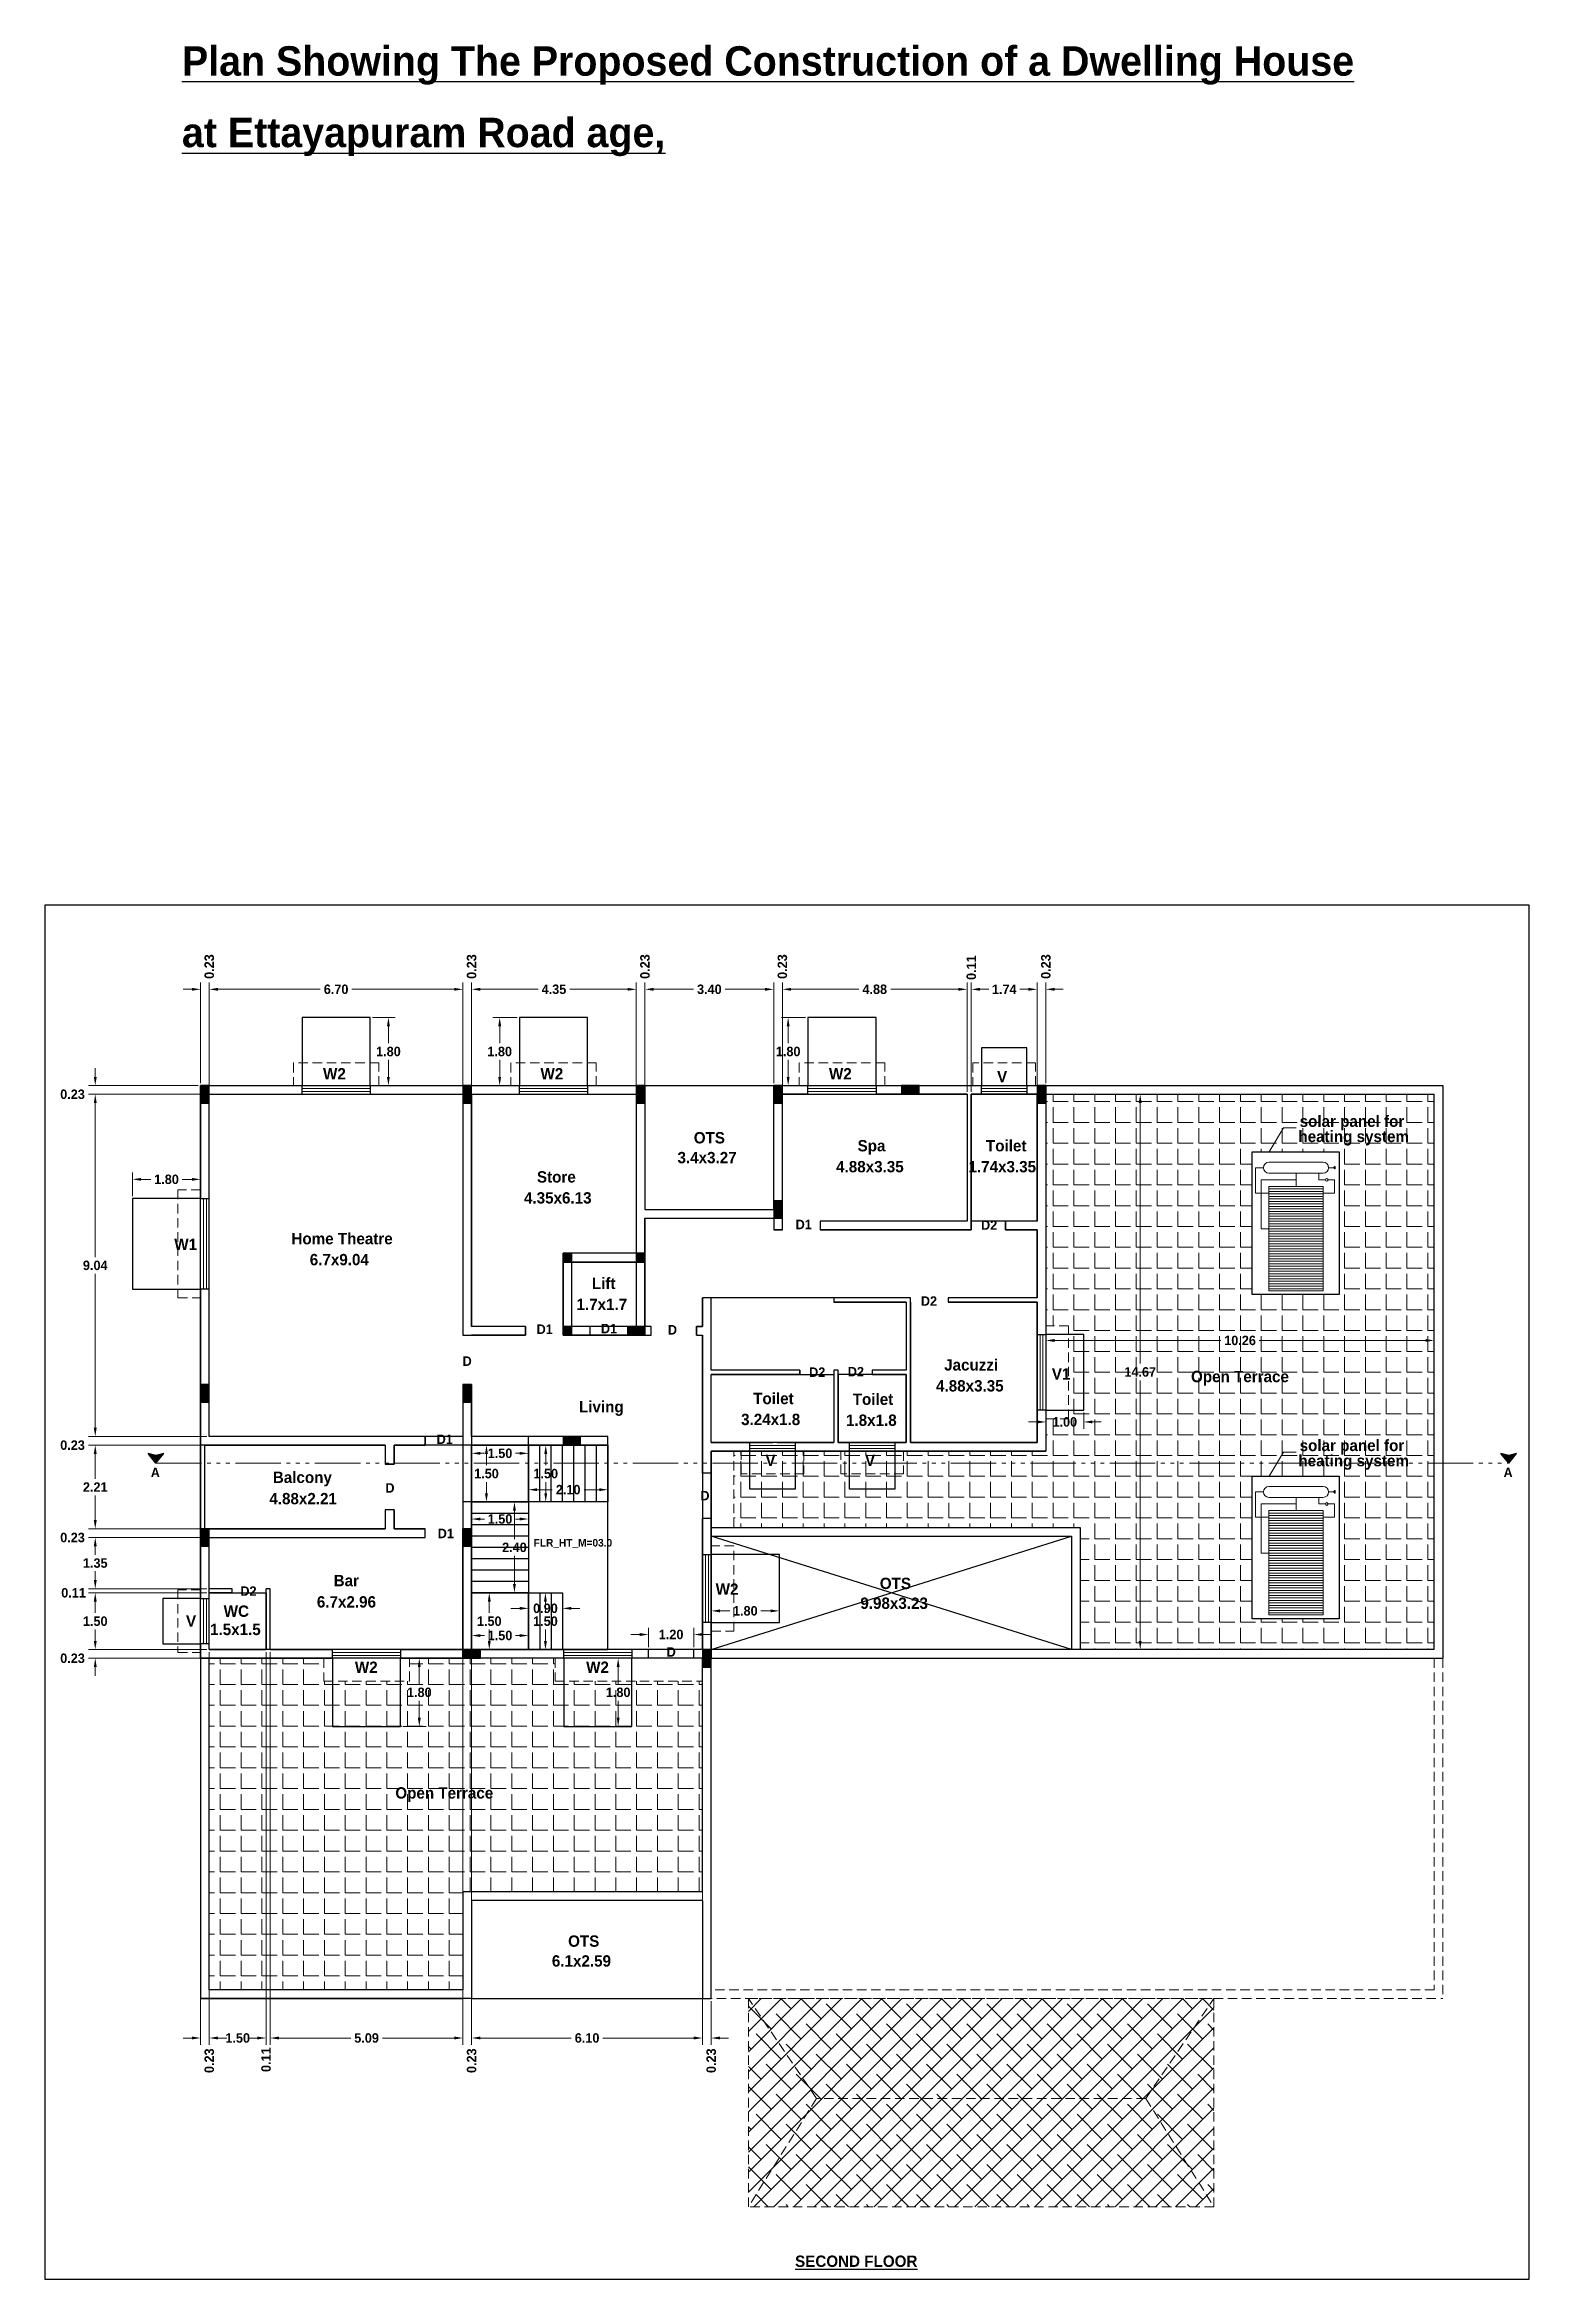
# Model space of a CAD drawing. Header units: metres. Extents: x 596 to 685, y 363 to 505.
# Drawn here: x 646 to 685.2, y 432.8 to 491.8 of the extents above; entities that cross this region are included whole.
import ezdxf

# ---------------------------------------------------------------- set-up
doc = ezdxf.new("R2010")
doc.units = ezdxf.units.M
doc.header["$MEASUREMENT"] = 0
doc.linetypes.add('ACAD_ISO06W100', pattern=[36, 24, -3, 0, -3, 0, -3, 0, -3])
doc.linetypes.add('DASHED2', pattern=[0.375, 0.25, -0.125])
for name, color, linetype in [('BLK_1_FLOOR', 63, 'Continuous'), ('BLK_1_FLR_2_ EXIT_WIDTH_ DOOR', 2, 'Continuous'), ('BLK_1_FLR_2_ACROOM_1_LIGHT_VENTILATION_1', 1, 'Continuous'), ('BLK_1_FLR_2_ACROOM_1_LIGHT_VENTILATION_2', 194, 'Continuous'), ('BLK_1_FLR_2_ACROOM_2_LIGHT_VENTILATION_1', 1, 'Continuous'), ('BLK_1_FLR_2_ACROOM_3_LIGHT_VENTILATION_1', 1, 'Continuous'), ('BLK_1_FLR_2_ACROOM_4_LIGHT_VENTILATION_1', 7, 'Continuous'), ('BLK_1_FLR_2_ACROOM_4_LIGHT_VENTILATION_2', 1, 'Continuous'), ('BLK_1_FLR_2_BLT_UP_AREA', 1, 'Continuous'), ('BLK_1_FLR_2_CARPET_AREA', 1, 'Continuous'), ('BLK_1_FLR_2_LIFT_1', 30, 'Continuous'), ('BLK_1_FLR_2_ROOF_AREA', 54, 'Continuous'), ('BLK_1_FLR_2_ROOM_1_LIGHT_VENTILATION_1', 1, 'Continuous'), ('BLK_1_FLR_2_ROOM_2_LIGHT_VENTILATION_1', 1, 'Continuous'), ('BLK_1_FLR_2_STAIR_1', 1, 'Continuous'), ('BLK_1_FLR_2_STAIR_1_FLIGHT_1', 7, 'Continuous'), ('BLK_1_FLR_2_STAIR_1_FLIGHT_2', 7, 'Continuous'), ('BLK_1_FLR_2_STAIR_1_FLIGHT_3', 7, 'Continuous'), ('BLK_1_FLR_2_STAIR_1_LANDING_1', 7, 'Continuous'), ('BLK_1_FLR_2_STAIR_1_LANDING_2', 7, 'Continuous'), ('BLK_1_FLR_2_UNITFA_1', 234, 'Continuous'), ('BLK_1_FLR_2_WATER_CLOSET', 3, 'Continuous'), ('BLK_1_FLR_2_WC_BATH', 3, 'Continuous'), ('BLK_1_LVL_2_BLDG_FOOT_PRINT', 1, 'Continuous'), ('BLK_1_TERRACESERVICE_UTILITYDISTANCE', 3, 'Continuous'), ('SOLAR_PANEL', 3, 'Continuous')]:
    doc.layers.add(name, color=color, linetype=linetype)
doc.styles.add('century', font='GOTHICB.TTF')
doc.styles.add('century Bold', font='GOTHICB.TTF', dxfattribs={"height": 9})
doc.dimstyles.get("Standard").update_dxf_attribs({"dimtxt": 0.25, "dimasz": 0.23, "dimexe": 0.18, "dimexo": 0.0625, "dimgap": 0.09, "dimtad": 0, "dimtih": 1, "dimtoh": 1, "dimzin": 0, "dimdsep": 46, "dimtxsty": 'century', "dimcen": 0.09, "dimadec": 0, "dimazin": 0, "dimtfac": 1, "dimtofl": 0, "dimtmove": 0, "dimatfit": 3, "dimfxl": 0, "dimtolj": 1, "dimtzin": 0, "dimlwd": 18, "dimlwe": 5, "dimarcsym": 0})
pattern_1 = [(0, (197.43026, -58.041), (0, 0.55), [0.4, -0.15]), (90, (197.43026, -58.041), (-0.55, 0), [0.4, -0.15])]

msp = doc.modelspace()

# ---------------------------------------------------------------- texts
at = {"style": 'century Bold'}
for s, height, p in [('%%UPlan Showing The Proposed Construction of a Dwelling House', 0.7776, (649.618, 491.012)), ('%%Uat Ettayapuram Road age,', 0.7776, (649.618, 489.123)), ('W2', 0.3, (653.346, 464.494)), ('W2', 0.3, (659.09, 464.494)), ('W2', 0.3, (666.711, 464.494)), ('V', 0.3, (671.152, 464.417)), ('OTS', 0.3, (663.139, 462.804)), ('Spa', 0.3, (667.467, 462.594)), ('Toilet', 0.3, (670.858, 462.594)), ('3.4x3.27', 0.3, (662.71, 462.28)), ('4.88x3.35', 0.3, (666.9, 462.04)), ('1.74x3.35', 0.3, (670.397, 462.04)), ('Store', 0.3, (658.997, 461.77)), ('4.35x6.13', 0.3, (658.655, 461.216)), ('D1', 0.25, (665.83, 460.538)), ('D2', 0.25, (670.729, 460.522)), ('W1', 0.3, (649.416, 459.987)), ('Home Theatre', 0.3, (652.511, 460.139)), ('6.7x9.04', 0.3, (652.995, 459.585)), ('1.7x1.7', 0.3, (660.042, 458.403)), ('Lift', 0.3, (660.448, 458.957)), ('D2', 0.25, (669.138, 458.515)), ('D1', 0.25, (658.987, 457.771)), ('D1', 0.25, (660.686, 457.787)), ('D', 0.25, (662.455, 457.755)), ('D', 0.25, (657.032, 456.927)), ('Jacuzzi', 0.3, (669.754, 456.804)), ('D2', 0.25, (666.186, 456.636)), ('D2', 0.25, (667.209, 456.649)), ('4.88x3.35', 0.3, (669.54, 456.25)), ('V1', 0.3, (672.598, 456.564)), ('Open Terrace', 0.3, (676.275, 456.496)), ('Living', 0.3, (660.107, 455.698)), ('Toilet', 0.3, (664.709, 455.916)), ('Toilet', 0.3, (667.339, 455.896)), ('3.24x1.8', 0.3, (664.39, 455.362)), ('1.8x1.8', 0.3, (667.161, 455.342)), ('D1', 0.25, (656.347, 454.864)), ('V', 0.3, (665.032, 454.284)), ('V', 0.3, (667.662, 454.284)), ('A', 0.25, (648.795, 453.988)), ('Balcony', 0.3, (652.019, 453.833)), ('A', 0.25, (684.531, 453.988)), ('4.88x2.21', 0.3, (651.927, 453.27)), ('D', 0.25, (654.993, 453.577)), ('D', 0.25, (663.314, 453.374)), ('D1', 0.25, (656.375, 452.375)), ('D2', 0.25, (651.162, 450.853)), ('Bar', 0.3, (653.626, 451.105)), ('W2', 0.3, (663.718, 450.879)), ('OTS', 0.3, (668.054, 451.031)), ('WC', 0.3, (650.721, 450.297)), ('6.7x2.96', 0.3, (653.183, 450.543)), ('9.98x3.23', 0.3, (667.54, 450.507)), ('V', 0.3, (649.725, 450.035)), ('1.5x1.5', 0.3, (650.361, 449.814)), ('D', 0.25, (662.423, 449.244)), ('W2', 0.3, (654.187, 448.816)), ('W2', 0.3, (660.296, 448.816)), ('Open Terrace', 0.3, (655.255, 445.495)), ('OTS', 0.3, (659.82, 441.581)), ('6.1x2.59', 0.3, (659.391, 441.057)), ('%%USECOND FLOOR', 0.3, (665.816, 433.123))]:
    msp.add_text(s, height=height, dxfattribs=at).set_placement(p)
at = {"lineweight": 30, "style": 'century Bold'}
for s, p in [('solar panel for', (679.145, 463.241)), ('heating system', (679.112, 462.839)), ('heating system', (679.112, 454.273)), ('solar panel for', (679.145, 454.676))]:
    msp.add_text(s, height=0.3, dxfattribs=at).set_placement(p)
at = {"layer": 'BLK_1_FLR_2_STAIR_1', "lineweight": 30, "insert": (658.91, 452.354), "char_height": 0.2, "width": 1.96037, "attachment_point": 1, "style": 'century'}
msp.add_mtext('FLR_HT_M=03.0', dxfattribs=at)

# ---------------------------------------------------------------- blocks, each defined once
blk = doc.blocks.new('*D30')
at = {"layer": 'BLK_1_TERRACESERVICE_UTILITYDISTANCE', "color": 0, "lineweight": 5}
for p, q in [((672.441, 457.661), (672.441, 457.778)), ((682.701, 457.661), (682.701, 457.778))]:
    blk.add_line(p, q, dxfattribs=at)
at = {"layer": 'BLK_1_TERRACESERVICE_UTILITYDISTANCE', "color": 0, "lineweight": 18}
for p, q in [((672.671, 457.598), (677.067, 457.598)), ((682.471, 457.598), (678.074, 457.598))]:
    blk.add_line(p, q, dxfattribs=at)
at = {"layer": 'BLK_1_TERRACESERVICE_UTILITYDISTANCE', "color": 0, "lineweight": 30}
for points in [[(672.671, 457.637), (672.671, 457.56), (672.441, 457.598)], [(682.471, 457.637), (682.471, 457.56), (682.701, 457.598)]]:
    blk.add_solid(points, dxfattribs=at)
at = {"layer": 'Defpoints', "color": 0, "lineweight": 30}
for p in [(672.441, 457.598), (682.701, 457.598), (682.701, 457.598)]:
    blk.add_point(p, dxfattribs=at)
at = {"layer": 'BLK_1_TERRACESERVICE_UTILITYDISTANCE', "color": 0, "lineweight": 30, "insert": (677.571, 457.598), "char_height": 0.25, "attachment_point": 5, "style": 'century'}
blk.add_mtext('\\A1;10.26', dxfattribs=at)
blk = doc.blocks.new('*D31')
at = {"layer": 'BLK_1_TERRACESERVICE_UTILITYDISTANCE', "color": 0, "lineweight": 5}
for p, q in [((674.834, 464.101), (675.113, 464.101)), ((674.834, 449.431), (675.113, 449.431))]:
    blk.add_line(p, q, dxfattribs=at)
at = {"layer": 'BLK_1_TERRACESERVICE_UTILITYDISTANCE', "color": 0, "lineweight": 18}
for p, q in [((674.933, 463.871), (674.933, 456.987)), ((674.933, 449.661), (674.933, 456.544))]:
    blk.add_line(p, q, dxfattribs=at)
at = {"layer": 'BLK_1_TERRACESERVICE_UTILITYDISTANCE', "color": 0, "lineweight": 30}
for points in [[(674.894, 463.871), (674.971, 463.871), (674.933, 464.101)], [(674.894, 449.661), (674.971, 449.661), (674.933, 449.431)]]:
    blk.add_solid(points, dxfattribs=at)
at = {"layer": 'Defpoints', "color": 0, "lineweight": 30}
for p in [(674.771, 464.101), (674.771, 449.431), (674.933, 449.431)]:
    blk.add_point(p, dxfattribs=at)
at = {"layer": 'BLK_1_TERRACESERVICE_UTILITYDISTANCE', "color": 0, "lineweight": 30, "insert": (674.933, 456.766), "char_height": 0.25, "attachment_point": 5, "style": 'century'}
blk.add_mtext('\\A1;14.67', dxfattribs=at)
blk = doc.blocks.new('*D80')
at = {"layer": 'BLK_1_FLR_2_ACROOM_1_LIGHT_VENTILATION_1', "color": 0, "lineweight": 5}
for p, q in [((648.311, 461.413), (648.311, 462.034)), ((650.111, 461.413), (650.111, 462.034))]:
    blk.add_line(p, q, dxfattribs=at)
at = {"layer": 'BLK_1_FLR_2_ACROOM_1_LIGHT_VENTILATION_1', "color": 0, "lineweight": 18}
for p, q in [((648.541, 461.854), (648.799, 461.854)), ((649.881, 461.854), (649.622, 461.854))]:
    blk.add_line(p, q, dxfattribs=at)
at = {"layer": 'BLK_1_FLR_2_ACROOM_1_LIGHT_VENTILATION_1', "color": 0, "lineweight": 30}
for points in [[(648.541, 461.893), (648.541, 461.816), (648.311, 461.854)], [(649.881, 461.893), (649.881, 461.816), (650.111, 461.854)]]:
    blk.add_solid(points, dxfattribs=at)
at = {"layer": 'Defpoints', "color": 0, "lineweight": 30}
for p in [(650.111, 461.854), (648.311, 461.351), (650.111, 461.351)]:
    blk.add_point(p, dxfattribs=at)
at = {"layer": 'BLK_1_FLR_2_ACROOM_1_LIGHT_VENTILATION_1', "color": 0, "lineweight": 30, "insert": (649.211, 461.854), "char_height": 0.25, "attachment_point": 5, "style": 'century'}
blk.add_mtext('\\A1;1.80', dxfattribs=at)
blk = doc.blocks.new('*D81')
at = {"layer": 'BLK_1_FLR_2_ACROOM_1_LIGHT_VENTILATION_2', "color": 0, "lineweight": 5}
for p, q in [((654.653, 466.131), (655.253, 466.131)), ((654.653, 464.331), (655.253, 464.331))]:
    blk.add_line(p, q, dxfattribs=at)
at = {"layer": 'BLK_1_FLR_2_ACROOM_1_LIGHT_VENTILATION_2', "color": 0, "lineweight": 18}
for p, q in [((655.073, 465.901), (655.073, 465.452)), ((655.073, 464.561), (655.073, 465.009))]:
    blk.add_line(p, q, dxfattribs=at)
at = {"layer": 'BLK_1_FLR_2_ACROOM_1_LIGHT_VENTILATION_2', "color": 0, "lineweight": 30}
for points in [[(655.034, 465.901), (655.111, 465.901), (655.073, 466.131)], [(655.034, 464.561), (655.111, 464.561), (655.073, 464.331)]]:
    blk.add_solid(points, dxfattribs=at)
at = {"layer": 'Defpoints', "color": 0, "lineweight": 30}
for p in [(654.591, 466.131), (654.591, 464.331), (655.073, 464.331)]:
    blk.add_point(p, dxfattribs=at)
at = {"layer": 'BLK_1_FLR_2_ACROOM_1_LIGHT_VENTILATION_2', "color": 0, "lineweight": 30, "insert": (655.073, 465.231), "char_height": 0.25, "attachment_point": 5, "style": 'century'}
blk.add_mtext('\\A1;1.80', dxfattribs=at)
blk = doc.blocks.new('*D82')
at = {"layer": 'BLK_1_FLR_2_ROOM_1_LIGHT_VENTILATION_1', "color": 0, "lineweight": 5}
for p, q in [((658.472, 466.131), (657.832, 466.131)), ((658.472, 464.331), (657.832, 464.331))]:
    blk.add_line(p, q, dxfattribs=at)
at = {"layer": 'BLK_1_FLR_2_ROOM_1_LIGHT_VENTILATION_1', "color": 0, "lineweight": 18}
for p, q in [((658.012, 465.901), (658.012, 465.452)), ((658.012, 464.561), (658.012, 465.009))]:
    blk.add_line(p, q, dxfattribs=at)
at = {"layer": 'BLK_1_FLR_2_ROOM_1_LIGHT_VENTILATION_1', "color": 0, "lineweight": 30}
for points in [[(657.974, 465.901), (658.051, 465.901), (658.012, 466.131)], [(657.974, 464.561), (658.051, 464.561), (658.012, 464.331)]]:
    blk.add_solid(points, dxfattribs=at)
at = {"layer": 'Defpoints', "color": 0, "lineweight": 30}
for p in [(658.534, 466.131), (658.012, 464.331), (658.534, 464.331)]:
    blk.add_point(p, dxfattribs=at)
at = {"layer": 'BLK_1_FLR_2_ROOM_1_LIGHT_VENTILATION_1', "color": 0, "lineweight": 30, "insert": (658.012, 465.231), "char_height": 0.25, "attachment_point": 5, "style": 'century'}
blk.add_mtext('\\A1;1.80', dxfattribs=at)
blk = doc.blocks.new('*D83')
at = {"layer": 'BLK_1_FLR_2_ACROOM_2_LIGHT_VENTILATION_1', "color": 0, "lineweight": 5}
for p, q in [((666.093, 466.131), (665.453, 466.131)), ((666.093, 464.331), (665.453, 464.331))]:
    blk.add_line(p, q, dxfattribs=at)
at = {"layer": 'BLK_1_FLR_2_ACROOM_2_LIGHT_VENTILATION_1', "color": 0, "lineweight": 18}
for p, q in [((665.633, 465.901), (665.633, 465.452)), ((665.633, 464.561), (665.633, 465.009))]:
    blk.add_line(p, q, dxfattribs=at)
at = {"layer": 'BLK_1_FLR_2_ACROOM_2_LIGHT_VENTILATION_1', "color": 0, "lineweight": 30}
for points in [[(665.594, 465.901), (665.671, 465.901), (665.633, 466.131)], [(665.594, 464.561), (665.671, 464.561), (665.633, 464.331)]]:
    blk.add_solid(points, dxfattribs=at)
at = {"layer": 'Defpoints', "color": 0, "lineweight": 30}
for p in [(666.156, 466.131), (665.633, 464.331), (666.156, 464.331)]:
    blk.add_point(p, dxfattribs=at)
at = {"layer": 'BLK_1_FLR_2_ACROOM_2_LIGHT_VENTILATION_1', "color": 0, "lineweight": 30, "insert": (665.633, 465.231), "char_height": 0.25, "attachment_point": 5, "style": 'century'}
blk.add_mtext('\\A1;1.80', dxfattribs=at)
blk = doc.blocks.new('*D84')
at = {"layer": 'BLK_1_FLR_2_ROOM_2_LIGHT_VENTILATION_1', "color": 0, "lineweight": 18}
for p, q in [((672.211, 455.446), (671.981, 455.446)), ((673.671, 455.446), (673.901, 455.446))]:
    blk.add_line(p, q, dxfattribs=at)
at = {"layer": 'BLK_1_FLR_2_ROOM_2_LIGHT_VENTILATION_1', "color": 0, "lineweight": 5}
for p, q in [((672.441, 455.693), (672.441, 455.266)), ((673.441, 455.693), (673.441, 455.266))]:
    blk.add_line(p, q, dxfattribs=at)
at = {"layer": 'BLK_1_FLR_2_ROOM_2_LIGHT_VENTILATION_1', "color": 0, "lineweight": 30}
for points in [[(672.211, 455.484), (672.211, 455.407), (672.441, 455.446)], [(673.671, 455.484), (673.671, 455.407), (673.441, 455.446)]]:
    blk.add_solid(points, dxfattribs=at)
at = {"layer": 'Defpoints', "color": 0, "lineweight": 30}
for p in [(672.441, 455.756), (673.441, 455.756), (673.441, 455.446)]:
    blk.add_point(p, dxfattribs=at)
at = {"layer": 'BLK_1_FLR_2_ROOM_2_LIGHT_VENTILATION_1', "color": 0, "lineweight": 30, "insert": (672.941, 455.446), "char_height": 0.25, "attachment_point": 5, "style": 'century'}
blk.add_mtext('\\A1;1.00', dxfattribs=at)
blk = doc.blocks.new('*D85')
at = {"layer": 'BLK_1_FLR_2_ACROOM_4_LIGHT_VENTILATION_1', "color": 0, "lineweight": 5}
for p, q in [((663.601, 450.502), (663.601, 450.634)), ((665.401, 450.502), (665.401, 450.634))]:
    blk.add_line(p, q, dxfattribs=at)
at = {"layer": 'BLK_1_FLR_2_ACROOM_4_LIGHT_VENTILATION_1', "color": 0, "lineweight": 18}
for p, q in [((663.831, 450.454), (664.089, 450.454)), ((665.171, 450.454), (664.912, 450.454))]:
    blk.add_line(p, q, dxfattribs=at)
at = {"layer": 'BLK_1_FLR_2_ACROOM_4_LIGHT_VENTILATION_1', "color": 0, "lineweight": 30}
for points in [[(663.831, 450.493), (663.831, 450.416), (663.601, 450.454)], [(665.171, 450.493), (665.171, 450.416), (665.401, 450.454)]]:
    blk.add_solid(points, dxfattribs=at)
at = {"layer": 'Defpoints', "color": 0, "lineweight": 30}
for p in [(663.601, 450.439), (665.401, 450.454), (665.401, 450.439)]:
    blk.add_point(p, dxfattribs=at)
at = {"layer": 'BLK_1_FLR_2_ACROOM_4_LIGHT_VENTILATION_1', "color": 0, "lineweight": 30, "insert": (664.501, 450.454), "char_height": 0.25, "attachment_point": 5, "style": 'century'}
blk.add_mtext('\\A1;1.80', dxfattribs=at)
blk = doc.blocks.new('*D86')
at = {"layer": 'BLK_1_FLR_2_ACROOM_4_LIGHT_VENTILATION_2', "color": 0, "lineweight": 5}
for p, q in [((661.443, 449.201), (660.962, 449.201)), ((661.443, 447.401), (660.962, 447.401))]:
    blk.add_line(p, q, dxfattribs=at)
at = {"layer": 'BLK_1_FLR_2_ACROOM_4_LIGHT_VENTILATION_2', "color": 0, "lineweight": 18}
for p, q in [((661.142, 448.971), (661.142, 448.522)), ((661.142, 447.631), (661.142, 448.079))]:
    blk.add_line(p, q, dxfattribs=at)
at = {"layer": 'BLK_1_FLR_2_ACROOM_4_LIGHT_VENTILATION_2', "color": 0, "lineweight": 30}
for points in [[(661.104, 448.971), (661.18, 448.971), (661.142, 449.201)], [(661.104, 447.631), (661.18, 447.631), (661.142, 447.401)]]:
    blk.add_solid(points, dxfattribs=at)
at = {"layer": 'Defpoints', "color": 0, "lineweight": 30}
for p in [(661.505, 449.201), (661.142, 447.401), (661.505, 447.401)]:
    blk.add_point(p, dxfattribs=at)
at = {"layer": 'BLK_1_FLR_2_ACROOM_4_LIGHT_VENTILATION_2', "color": 0, "lineweight": 30, "insert": (661.142, 448.301), "char_height": 0.25, "attachment_point": 5, "style": 'century'}
blk.add_mtext('\\A1;1.80', dxfattribs=at)
blk = doc.blocks.new('*D87')
at = {"layer": 'BLK_1_FLR_2_ACROOM_3_LIGHT_VENTILATION_1', "color": 0, "lineweight": 5}
for p, q in [((655.458, 449.201), (656.069, 449.201)), ((655.458, 447.401), (656.069, 447.401))]:
    blk.add_line(p, q, dxfattribs=at)
at = {"layer": 'BLK_1_FLR_2_ACROOM_3_LIGHT_VENTILATION_1', "color": 0, "lineweight": 18}
for p, q in [((655.889, 448.971), (655.889, 448.522)), ((655.889, 447.631), (655.889, 448.079))]:
    blk.add_line(p, q, dxfattribs=at)
at = {"layer": 'BLK_1_FLR_2_ACROOM_3_LIGHT_VENTILATION_1', "color": 0, "lineweight": 30}
for points in [[(655.85, 448.971), (655.927, 448.971), (655.889, 449.201)], [(655.85, 447.631), (655.927, 447.631), (655.889, 447.401)]]:
    blk.add_solid(points, dxfattribs=at)
at = {"layer": 'Defpoints', "color": 0, "lineweight": 30}
for p in [(655.396, 449.201), (655.396, 447.401), (655.889, 447.401)]:
    blk.add_point(p, dxfattribs=at)
at = {"layer": 'BLK_1_FLR_2_ACROOM_3_LIGHT_VENTILATION_1', "color": 0, "lineweight": 30, "insert": (655.889, 448.301), "char_height": 0.25, "attachment_point": 5, "style": 'century'}
blk.add_mtext('\\A1;1.80', dxfattribs=at)
blk = doc.blocks.new('*D212')
at = {"color": 0, "lineweight": 5}
for p, q in [((650.111, 464.393), (650.111, 467.055)), ((650.341, 464.393), (650.341, 467.055))]:
    blk.add_line(p, q, dxfattribs=at)
at = {"color": 0, "lineweight": 18}
for p, q in [((649.881, 466.875), (649.651, 466.875)), ((650.571, 466.875), (650.801, 466.875))]:
    blk.add_line(p, q, dxfattribs=at)
at = {"color": 0, "lineweight": 30}
for points in [[(649.881, 466.914), (649.881, 466.837), (650.111, 466.875)], [(650.571, 466.914), (650.571, 466.837), (650.341, 466.875)]]:
    blk.add_solid(points, dxfattribs=at)
at = {"layer": 'Defpoints', "color": 0, "lineweight": 30}
for p in [(650.341, 466.875), (650.111, 464.331), (650.341, 464.331)]:
    blk.add_point(p, dxfattribs=at)
at = {"color": 0, "lineweight": 30, "insert": (650.341, 467.476), "char_height": 0.25, "attachment_point": 5, "rotation": 90, "style": 'century'}
blk.add_mtext('\\A1;0.23', dxfattribs=at)
blk = doc.blocks.new('*D213')
at = {"color": 0, "lineweight": 5}
for p, q in [((650.341, 464.163), (650.341, 467.055)), ((657.041, 464.163), (657.041, 467.055))]:
    blk.add_line(p, q, dxfattribs=at)
at = {"color": 0, "lineweight": 18}
for p, q in [((650.571, 466.875), (653.273, 466.875)), ((656.811, 466.875), (654.108, 466.875))]:
    blk.add_line(p, q, dxfattribs=at)
at = {"color": 0, "lineweight": 30}
for points in [[(650.571, 466.914), (650.571, 466.837), (650.341, 466.875)], [(656.811, 466.914), (656.811, 466.837), (657.041, 466.875)]]:
    blk.add_solid(points, dxfattribs=at)
at = {"layer": 'Defpoints', "color": 0, "lineweight": 30}
for p in [(657.041, 466.875), (650.341, 464.101), (657.041, 464.101)]:
    blk.add_point(p, dxfattribs=at)
at = {"color": 0, "lineweight": 30, "insert": (653.691, 466.875), "char_height": 0.25, "attachment_point": 5, "style": 'century'}
blk.add_mtext('\\A1;6.70', dxfattribs=at)
blk = doc.blocks.new('*D214')
at = {"color": 0, "lineweight": 5}
for p, q in [((657.041, 464.163), (657.041, 467.055)), ((657.271, 464.163), (657.271, 467.055))]:
    blk.add_line(p, q, dxfattribs=at)
at = {"color": 0, "lineweight": 18}
for p, q in [((656.811, 466.875), (656.581, 466.875)), ((657.501, 466.875), (657.731, 466.875))]:
    blk.add_line(p, q, dxfattribs=at)
at = {"color": 0, "lineweight": 30}
for points in [[(656.811, 466.914), (656.811, 466.837), (657.041, 466.875)], [(657.501, 466.914), (657.501, 466.837), (657.271, 466.875)]]:
    blk.add_solid(points, dxfattribs=at)
at = {"layer": 'Defpoints', "color": 0, "lineweight": 30}
for p in [(657.271, 466.875), (657.041, 464.101), (657.271, 464.101)]:
    blk.add_point(p, dxfattribs=at)
at = {"color": 0, "lineweight": 30, "insert": (657.271, 467.476), "char_height": 0.25, "attachment_point": 5, "rotation": 90, "style": 'century'}
blk.add_mtext('\\A1;0.23', dxfattribs=at)
blk = doc.blocks.new('*D215')
at = {"color": 0, "lineweight": 5}
for p, q in [((657.271, 464.163), (657.271, 467.055)), ((661.621, 464.163), (661.621, 467.055))]:
    blk.add_line(p, q, dxfattribs=at)
at = {"color": 0, "lineweight": 18}
for p, q in [((657.501, 466.875), (659.026, 466.875)), ((661.391, 466.875), (659.865, 466.875))]:
    blk.add_line(p, q, dxfattribs=at)
at = {"color": 0, "lineweight": 30}
for points in [[(657.501, 466.914), (657.501, 466.837), (657.271, 466.875)], [(661.391, 466.914), (661.391, 466.837), (661.621, 466.875)]]:
    blk.add_solid(points, dxfattribs=at)
at = {"layer": 'Defpoints', "color": 0, "lineweight": 30}
for p in [(661.621, 466.875), (657.271, 464.101), (661.621, 464.101)]:
    blk.add_point(p, dxfattribs=at)
at = {"color": 0, "lineweight": 30, "insert": (659.446, 466.875), "char_height": 0.25, "attachment_point": 5, "style": 'century'}
blk.add_mtext('\\A1;4.35', dxfattribs=at)
blk = doc.blocks.new('*D216')
at = {"color": 0, "lineweight": 5}
for p, q in [((661.621, 464.163), (661.621, 467.055)), ((661.851, 464.163), (661.851, 467.055))]:
    blk.add_line(p, q, dxfattribs=at)
at = {"color": 0, "lineweight": 18}
for p, q in [((661.391, 466.875), (661.161, 466.875)), ((662.081, 466.875), (662.311, 466.875))]:
    blk.add_line(p, q, dxfattribs=at)
at = {"color": 0, "lineweight": 30}
for points in [[(661.391, 466.914), (661.391, 466.837), (661.621, 466.875)], [(662.081, 466.914), (662.081, 466.837), (661.851, 466.875)]]:
    blk.add_solid(points, dxfattribs=at)
at = {"layer": 'Defpoints', "color": 0, "lineweight": 30}
for p in [(661.851, 466.875), (661.621, 464.101), (661.851, 464.101)]:
    blk.add_point(p, dxfattribs=at)
at = {"color": 0, "lineweight": 30, "insert": (661.851, 467.476), "char_height": 0.25, "attachment_point": 5, "rotation": 90, "style": 'century'}
blk.add_mtext('\\A1;0.23', dxfattribs=at)
blk = doc.blocks.new('*D217')
at = {"color": 0, "lineweight": 5}
for p, q in [((661.851, 464.393), (661.851, 467.055)), ((665.251, 464.393), (665.251, 467.055))]:
    blk.add_line(p, q, dxfattribs=at)
at = {"color": 0, "lineweight": 18}
for p, q in [((662.081, 466.875), (663.13, 466.875)), ((665.021, 466.875), (663.972, 466.875))]:
    blk.add_line(p, q, dxfattribs=at)
at = {"color": 0, "lineweight": 30}
for points in [[(662.081, 466.914), (662.081, 466.837), (661.851, 466.875)], [(665.021, 466.914), (665.021, 466.837), (665.251, 466.875)]]:
    blk.add_solid(points, dxfattribs=at)
at = {"layer": 'Defpoints', "color": 0, "lineweight": 30}
for p in [(665.251, 466.875), (661.851, 464.331), (665.251, 464.331)]:
    blk.add_point(p, dxfattribs=at)
at = {"color": 0, "lineweight": 30, "insert": (663.551, 466.875), "char_height": 0.25, "attachment_point": 5, "style": 'century'}
blk.add_mtext('\\A1;3.40', dxfattribs=at)
blk = doc.blocks.new('*D218')
at = {"color": 0, "lineweight": 5}
for p, q in [((665.251, 464.393), (665.251, 467.055)), ((665.481, 464.393), (665.481, 467.055))]:
    blk.add_line(p, q, dxfattribs=at)
at = {"color": 0, "lineweight": 18}
for p, q in [((665.021, 466.875), (664.791, 466.875)), ((665.711, 466.875), (665.941, 466.875))]:
    blk.add_line(p, q, dxfattribs=at)
at = {"color": 0, "lineweight": 30}
for points in [[(665.021, 466.914), (665.021, 466.837), (665.251, 466.875)], [(665.711, 466.914), (665.711, 466.837), (665.481, 466.875)]]:
    blk.add_solid(points, dxfattribs=at)
at = {"layer": 'Defpoints', "color": 0, "lineweight": 30}
for p in [(665.481, 466.875), (665.251, 464.331), (665.481, 464.331)]:
    blk.add_point(p, dxfattribs=at)
at = {"color": 0, "lineweight": 30, "insert": (665.481, 467.476), "char_height": 0.25, "attachment_point": 5, "rotation": 90, "style": 'century'}
blk.add_mtext('\\A1;0.23', dxfattribs=at)
blk = doc.blocks.new('*D219')
at = {"color": 0, "lineweight": 5}
for p, q in [((665.481, 464.163), (665.481, 467.055)), ((670.361, 464.163), (670.361, 467.055))]:
    blk.add_line(p, q, dxfattribs=at)
at = {"color": 0, "lineweight": 18}
for p, q in [((665.711, 466.875), (667.498, 466.875)), ((670.131, 466.875), (668.343, 466.875))]:
    blk.add_line(p, q, dxfattribs=at)
at = {"color": 0, "lineweight": 30}
for points in [[(665.711, 466.914), (665.711, 466.837), (665.481, 466.875)], [(670.131, 466.914), (670.131, 466.837), (670.361, 466.875)]]:
    blk.add_solid(points, dxfattribs=at)
at = {"layer": 'Defpoints', "color": 0, "lineweight": 30}
for p in [(670.361, 466.875), (665.481, 464.101), (670.361, 464.101)]:
    blk.add_point(p, dxfattribs=at)
at = {"color": 0, "lineweight": 30, "insert": (667.921, 466.875), "char_height": 0.25, "attachment_point": 5, "style": 'century'}
blk.add_mtext('\\A1;4.88', dxfattribs=at)
blk = doc.blocks.new('*D220')
at = {"color": 0, "lineweight": 5}
for p, q in [((670.361, 464.163), (670.361, 467.055)), ((670.471, 464.163), (670.471, 467.055))]:
    blk.add_line(p, q, dxfattribs=at)
at = {"color": 0, "lineweight": 18}
for p, q in [((670.131, 466.875), (669.901, 466.875)), ((670.701, 466.875), (670.931, 466.875))]:
    blk.add_line(p, q, dxfattribs=at)
at = {"color": 0, "lineweight": 30}
for points in [[(670.131, 466.914), (670.131, 466.837), (670.361, 466.875)], [(670.701, 466.914), (670.701, 466.837), (670.471, 466.875)]]:
    blk.add_solid(points, dxfattribs=at)
at = {"layer": 'Defpoints', "color": 0, "lineweight": 30}
for p in [(670.471, 466.875), (670.361, 464.101), (670.471, 464.101)]:
    blk.add_point(p, dxfattribs=at)
at = {"color": 0, "lineweight": 30, "insert": (670.471, 467.448), "char_height": 0.25, "attachment_point": 5, "rotation": 90, "style": 'century'}
blk.add_mtext('\\A1;0.11', dxfattribs=at)
blk = doc.blocks.new('*D221')
at = {"color": 0, "lineweight": 5}
for p, q in [((670.471, 464.163), (670.471, 467.055)), ((672.211, 464.163), (672.211, 467.055))]:
    blk.add_line(p, q, dxfattribs=at)
at = {"color": 0, "lineweight": 18}
for p, q in [((670.701, 466.875), (670.929, 466.875)), ((671.981, 466.875), (671.752, 466.875))]:
    blk.add_line(p, q, dxfattribs=at)
at = {"color": 0, "lineweight": 30}
for points in [[(670.701, 466.914), (670.701, 466.837), (670.471, 466.875)], [(671.981, 466.914), (671.981, 466.837), (672.211, 466.875)]]:
    blk.add_solid(points, dxfattribs=at)
at = {"layer": 'Defpoints', "color": 0, "lineweight": 30}
for p in [(672.211, 466.875), (670.471, 464.101), (672.211, 464.101)]:
    blk.add_point(p, dxfattribs=at)
at = {"color": 0, "lineweight": 30, "insert": (671.341, 466.875), "char_height": 0.25, "attachment_point": 5, "style": 'century'}
blk.add_mtext('\\A1;1.74', dxfattribs=at)
blk = doc.blocks.new('*D222')
at = {"color": 0, "lineweight": 5}
for p, q in [((672.211, 464.393), (672.211, 467.055)), ((672.441, 464.393), (672.441, 467.055))]:
    blk.add_line(p, q, dxfattribs=at)
at = {"color": 0, "lineweight": 18}
for p, q in [((671.981, 466.875), (671.751, 466.875)), ((672.671, 466.875), (672.901, 466.875))]:
    blk.add_line(p, q, dxfattribs=at)
at = {"color": 0, "lineweight": 30}
for points in [[(671.981, 466.914), (671.981, 466.837), (672.211, 466.875)], [(672.671, 466.914), (672.671, 466.837), (672.441, 466.875)]]:
    blk.add_solid(points, dxfattribs=at)
at = {"layer": 'Defpoints', "color": 0, "lineweight": 30}
for p in [(672.441, 466.875), (672.211, 464.331), (672.441, 464.331)]:
    blk.add_point(p, dxfattribs=at)
at = {"color": 0, "lineweight": 30, "insert": (672.441, 467.476), "char_height": 0.25, "attachment_point": 5, "rotation": 90, "style": 'century'}
blk.add_mtext('\\A1;0.23', dxfattribs=at)
blk = doc.blocks.new('*D223')
at = {"color": 0, "lineweight": 18}
for p, q in [((647.328, 464.561), (647.328, 464.791)), ((647.328, 463.871), (647.328, 463.641))]:
    blk.add_line(p, q, dxfattribs=at)
at = {"color": 0, "lineweight": 5}
for p, q in [((650.048, 464.331), (647.148, 464.331)), ((650.048, 464.101), (647.148, 464.101))]:
    blk.add_line(p, q, dxfattribs=at)
at = {"color": 0, "lineweight": 30}
for points in [[(647.29, 464.561), (647.367, 464.561), (647.328, 464.331)], [(647.29, 463.871), (647.367, 463.871), (647.328, 464.101)]]:
    blk.add_solid(points, dxfattribs=at)
at = {"layer": 'Defpoints', "color": 0, "lineweight": 30}
for p in [(647.328, 464.101), (650.111, 464.331), (650.111, 464.101)]:
    blk.add_point(p, dxfattribs=at)
at = {"color": 0, "lineweight": 30, "insert": (646.728, 464.101), "char_height": 0.25, "attachment_point": 5, "style": 'century'}
blk.add_mtext('\\A1;0.23', dxfattribs=at)
blk = doc.blocks.new('*D224')
at = {"color": 0, "lineweight": 5}
for p, q in [((650.278, 464.101), (647.148, 464.101)), ((650.278, 455.061), (647.148, 455.061))]:
    blk.add_line(p, q, dxfattribs=at)
at = {"color": 0, "lineweight": 18}
for p, q in [((647.328, 463.871), (647.328, 459.802)), ((647.328, 455.291), (647.328, 459.359))]:
    blk.add_line(p, q, dxfattribs=at)
at = {"color": 0, "lineweight": 30}
for points in [[(647.29, 463.871), (647.367, 463.871), (647.328, 464.101)], [(647.29, 455.291), (647.367, 455.291), (647.328, 455.061)]]:
    blk.add_solid(points, dxfattribs=at)
at = {"layer": 'Defpoints', "color": 0, "lineweight": 30}
for p in [(650.341, 464.101), (647.328, 455.061), (650.341, 455.061)]:
    blk.add_point(p, dxfattribs=at)
at = {"color": 0, "lineweight": 30, "insert": (647.328, 459.581), "char_height": 0.25, "attachment_point": 5, "style": 'century'}
blk.add_mtext('\\A1;9.04', dxfattribs=at)
blk = doc.blocks.new('*D225')
at = {"color": 0, "lineweight": 18}
for p, q in [((647.328, 455.291), (647.328, 455.521)), ((647.328, 454.601), (647.328, 454.371))]:
    blk.add_line(p, q, dxfattribs=at)
at = {"color": 0, "lineweight": 5}
for p, q in [((650.278, 455.061), (647.148, 455.061)), ((650.278, 454.831), (647.148, 454.831))]:
    blk.add_line(p, q, dxfattribs=at)
at = {"color": 0, "lineweight": 30}
for points in [[(647.29, 455.291), (647.367, 455.291), (647.328, 455.061)], [(647.29, 454.601), (647.367, 454.601), (647.328, 454.831)]]:
    blk.add_solid(points, dxfattribs=at)
at = {"layer": 'Defpoints', "color": 0, "lineweight": 30}
for p in [(647.328, 454.831), (650.341, 455.061), (650.341, 454.831)]:
    blk.add_point(p, dxfattribs=at)
at = {"color": 0, "lineweight": 30, "insert": (646.728, 454.831), "char_height": 0.25, "attachment_point": 5, "style": 'century'}
blk.add_mtext('\\A1;0.23', dxfattribs=at)
blk = doc.blocks.new('*D226')
at = {"color": 0, "lineweight": 5}
for p, q in [((650.163, 454.831), (647.148, 454.831)), ((650.163, 452.621), (647.148, 452.621))]:
    blk.add_line(p, q, dxfattribs=at)
at = {"color": 0, "lineweight": 18}
for p, q in [((647.328, 454.601), (647.328, 453.946)), ((647.328, 452.851), (647.328, 453.505))]:
    blk.add_line(p, q, dxfattribs=at)
at = {"color": 0, "lineweight": 30}
for points in [[(647.29, 454.601), (647.367, 454.601), (647.328, 454.831)], [(647.29, 452.851), (647.367, 452.851), (647.328, 452.621)]]:
    blk.add_solid(points, dxfattribs=at)
at = {"layer": 'Defpoints', "color": 0, "lineweight": 30}
for p in [(650.226, 454.831), (647.328, 452.621), (650.226, 452.621)]:
    blk.add_point(p, dxfattribs=at)
at = {"color": 0, "lineweight": 30, "insert": (647.328, 453.726), "char_height": 0.25, "attachment_point": 5, "style": 'century'}
blk.add_mtext('\\A1;2.21', dxfattribs=at)
blk = doc.blocks.new('*D227')
at = {"color": 0, "lineweight": 5}
for p, q in [((650.278, 452.391), (647.148, 452.391)), ((650.278, 451.041), (647.148, 451.041))]:
    blk.add_line(p, q, dxfattribs=at)
at = {"color": 0, "lineweight": 18}
for p, q in [((647.328, 452.161), (647.328, 451.937)), ((647.328, 451.271), (647.328, 451.494))]:
    blk.add_line(p, q, dxfattribs=at)
at = {"color": 0, "lineweight": 30}
for points in [[(647.29, 452.161), (647.367, 452.161), (647.328, 452.391)], [(647.29, 451.271), (647.367, 451.271), (647.328, 451.041)]]:
    blk.add_solid(points, dxfattribs=at)
at = {"layer": 'Defpoints', "color": 0, "lineweight": 30}
for p in [(650.341, 452.391), (647.328, 451.041), (650.341, 451.041)]:
    blk.add_point(p, dxfattribs=at)
at = {"color": 0, "lineweight": 30, "insert": (647.328, 451.716), "char_height": 0.25, "attachment_point": 5, "style": 'century'}
blk.add_mtext('\\A1;1.35', dxfattribs=at)
blk = doc.blocks.new('*D228')
at = {"color": 0, "lineweight": 5}
for p, q in [((650.278, 451.041), (647.148, 451.041)), ((650.278, 450.931), (647.148, 450.931))]:
    blk.add_line(p, q, dxfattribs=at)
at = {"color": 0, "lineweight": 18}
for p, q in [((647.328, 451.271), (647.328, 451.501)), ((647.328, 450.701), (647.328, 450.471))]:
    blk.add_line(p, q, dxfattribs=at)
at = {"color": 0, "lineweight": 30}
for points in [[(647.29, 451.271), (647.367, 451.271), (647.328, 451.041)], [(647.29, 450.701), (647.367, 450.701), (647.328, 450.931)]]:
    blk.add_solid(points, dxfattribs=at)
at = {"layer": 'Defpoints', "color": 0, "lineweight": 30}
for p in [(650.341, 451.041), (647.328, 450.931), (650.341, 450.931)]:
    blk.add_point(p, dxfattribs=at)
at = {"color": 0, "lineweight": 30, "insert": (646.755, 450.931), "char_height": 0.25, "attachment_point": 5, "style": 'century'}
blk.add_mtext('\\A1;0.11', dxfattribs=at)
blk = doc.blocks.new('*D229')
at = {"color": 0, "lineweight": 5}
for p, q in [((650.278, 450.931), (647.148, 450.931)), ((650.278, 449.431), (647.148, 449.431))]:
    blk.add_line(p, q, dxfattribs=at)
at = {"color": 0, "lineweight": 18}
for p, q in [((647.328, 450.701), (647.328, 450.402)), ((647.328, 449.661), (647.328, 449.959))]:
    blk.add_line(p, q, dxfattribs=at)
at = {"color": 0, "lineweight": 30}
for points in [[(647.29, 450.701), (647.367, 450.701), (647.328, 450.931)], [(647.29, 449.661), (647.367, 449.661), (647.328, 449.431)]]:
    blk.add_solid(points, dxfattribs=at)
at = {"layer": 'Defpoints', "color": 0, "lineweight": 30}
for p in [(650.341, 450.931), (647.328, 449.431), (650.341, 449.431)]:
    blk.add_point(p, dxfattribs=at)
at = {"color": 0, "lineweight": 30, "insert": (647.328, 450.181), "char_height": 0.25, "attachment_point": 5, "style": 'century'}
blk.add_mtext('\\A1;1.50', dxfattribs=at)
blk = doc.blocks.new('*D230')
at = {"color": 0, "lineweight": 18}
for p, q in [((647.328, 449.661), (647.328, 449.891)), ((647.328, 448.971), (647.328, 448.741))]:
    blk.add_line(p, q, dxfattribs=at)
at = {"color": 0, "lineweight": 5}
for p, q in [((650.278, 449.431), (647.148, 449.431)), ((650.278, 449.201), (647.148, 449.201))]:
    blk.add_line(p, q, dxfattribs=at)
at = {"color": 0, "lineweight": 30}
for points in [[(647.29, 449.661), (647.367, 449.661), (647.328, 449.431)], [(647.29, 448.971), (647.367, 448.971), (647.328, 449.201)]]:
    blk.add_solid(points, dxfattribs=at)
at = {"layer": 'Defpoints', "color": 0, "lineweight": 30}
for p in [(650.341, 449.431), (647.328, 449.201), (650.341, 449.201)]:
    blk.add_point(p, dxfattribs=at)
at = {"color": 0, "lineweight": 30, "insert": (646.728, 449.201), "char_height": 0.25, "attachment_point": 5, "style": 'century'}
blk.add_mtext('\\A1;0.23', dxfattribs=at)
blk = doc.blocks.new('*D231')
at = {"color": 0, "lineweight": 5}
for p, q in [((650.111, 449.138), (650.111, 438.99)), ((650.341, 449.138), (650.341, 438.99))]:
    blk.add_line(p, q, dxfattribs=at)
at = {"color": 0, "lineweight": 18}
for p, q in [((649.881, 439.17), (649.651, 439.17)), ((650.571, 439.17), (650.801, 439.17))]:
    blk.add_line(p, q, dxfattribs=at)
at = {"color": 0, "lineweight": 30}
for points in [[(649.881, 439.209), (649.881, 439.132), (650.111, 439.17)], [(650.571, 439.209), (650.571, 439.132), (650.341, 439.17)]]:
    blk.add_solid(points, dxfattribs=at)
at = {"layer": 'Defpoints', "color": 0, "lineweight": 30}
for p in [(650.111, 449.201), (650.341, 449.201), (650.341, 439.17)]:
    blk.add_point(p, dxfattribs=at)
at = {"color": 0, "lineweight": 30, "insert": (650.341, 438.57), "char_height": 0.25, "attachment_point": 5, "rotation": 90, "style": 'century'}
blk.add_mtext('\\A1;0.23', dxfattribs=at)
blk = doc.blocks.new('*D232')
at = {"color": 0, "lineweight": 5}
for p, q in [((650.341, 449.368), (650.341, 438.99)), ((651.841, 449.368), (651.841, 438.99))]:
    blk.add_line(p, q, dxfattribs=at)
at = {"color": 0, "lineweight": 18}
for p, q in [((650.571, 439.17), (650.679, 439.17)), ((651.611, 439.17), (651.502, 439.17))]:
    blk.add_line(p, q, dxfattribs=at)
at = {"color": 0, "lineweight": 30}
for points in [[(650.571, 439.209), (650.571, 439.132), (650.341, 439.17)], [(651.611, 439.209), (651.611, 439.132), (651.841, 439.17)]]:
    blk.add_solid(points, dxfattribs=at)
at = {"layer": 'Defpoints', "color": 0, "lineweight": 30}
for p in [(650.341, 449.431), (651.841, 449.431), (651.841, 439.17)]:
    blk.add_point(p, dxfattribs=at)
at = {"color": 0, "lineweight": 30, "insert": (651.091, 439.17), "char_height": 0.25, "attachment_point": 5, "style": 'century'}
blk.add_mtext('\\A1;1.50', dxfattribs=at)
blk = doc.blocks.new('*D233')
at = {"color": 0, "lineweight": 5}
for p, q in [((651.841, 449.368), (651.841, 438.99)), ((651.951, 449.368), (651.951, 438.99))]:
    blk.add_line(p, q, dxfattribs=at)
at = {"color": 0, "lineweight": 18}
for p, q in [((651.611, 439.17), (651.381, 439.17)), ((652.181, 439.17), (652.411, 439.17))]:
    blk.add_line(p, q, dxfattribs=at)
at = {"color": 0, "lineweight": 30}
for points in [[(651.611, 439.209), (651.611, 439.132), (651.841, 439.17)], [(652.181, 439.209), (652.181, 439.132), (651.951, 439.17)]]:
    blk.add_solid(points, dxfattribs=at)
at = {"layer": 'Defpoints', "color": 0, "lineweight": 30}
for p in [(651.841, 449.431), (651.951, 449.431), (651.841, 439.17)]:
    blk.add_point(p, dxfattribs=at)
at = {"color": 0, "lineweight": 30, "insert": (651.841, 438.597), "char_height": 0.25, "attachment_point": 5, "rotation": 90, "style": 'century'}
blk.add_mtext('\\A1;0.11', dxfattribs=at)
blk = doc.blocks.new('*D234')
at = {"color": 0, "lineweight": 5}
for p, q in [((651.951, 449.368), (651.951, 438.99)), ((657.041, 449.368), (657.041, 438.99))]:
    blk.add_line(p, q, dxfattribs=at)
at = {"color": 0, "lineweight": 18}
for p, q in [((652.181, 439.17), (654.077, 439.17)), ((656.811, 439.17), (654.914, 439.17))]:
    blk.add_line(p, q, dxfattribs=at)
at = {"color": 0, "lineweight": 30}
for points in [[(652.181, 439.209), (652.181, 439.132), (651.951, 439.17)], [(656.811, 439.209), (656.811, 439.132), (657.041, 439.17)]]:
    blk.add_solid(points, dxfattribs=at)
at = {"layer": 'Defpoints', "color": 0, "lineweight": 30}
for p in [(651.951, 449.431), (657.041, 449.431), (657.041, 439.17)]:
    blk.add_point(p, dxfattribs=at)
at = {"color": 0, "lineweight": 30, "insert": (654.496, 439.17), "char_height": 0.25, "attachment_point": 5, "style": 'century'}
blk.add_mtext('\\A1;5.09', dxfattribs=at)
blk = doc.blocks.new('*D235')
at = {"color": 0, "lineweight": 5}
for p, q in [((657.041, 449.519), (657.041, 438.99)), ((657.271, 449.519), (657.271, 438.99))]:
    blk.add_line(p, q, dxfattribs=at)
at = {"color": 0, "lineweight": 18}
for p, q in [((656.811, 439.17), (656.581, 439.17)), ((657.501, 439.17), (657.731, 439.17))]:
    blk.add_line(p, q, dxfattribs=at)
at = {"color": 0, "lineweight": 30}
for points in [[(656.811, 439.209), (656.811, 439.132), (657.041, 439.17)], [(657.501, 439.209), (657.501, 439.132), (657.271, 439.17)]]:
    blk.add_solid(points, dxfattribs=at)
at = {"layer": 'Defpoints', "color": 0, "lineweight": 30}
for p in [(657.041, 449.582), (657.271, 449.582), (657.271, 439.17)]:
    blk.add_point(p, dxfattribs=at)
at = {"color": 0, "lineweight": 30, "insert": (657.271, 438.57), "char_height": 0.25, "attachment_point": 5, "rotation": 90, "style": 'century'}
blk.add_mtext('\\A1;0.23', dxfattribs=at)
blk = doc.blocks.new('*D236')
at = {"color": 0, "lineweight": 5}
for p, q in [((657.271, 449.368), (657.271, 438.99)), ((663.371, 449.368), (663.371, 438.99))]:
    blk.add_line(p, q, dxfattribs=at)
at = {"color": 0, "lineweight": 18}
for p, q in [((657.501, 439.17), (659.903, 439.17)), ((663.141, 439.17), (660.738, 439.17))]:
    blk.add_line(p, q, dxfattribs=at)
at = {"color": 0, "lineweight": 30}
for points in [[(657.501, 439.209), (657.501, 439.132), (657.271, 439.17)], [(663.141, 439.209), (663.141, 439.132), (663.371, 439.17)]]:
    blk.add_solid(points, dxfattribs=at)
at = {"layer": 'Defpoints', "color": 0, "lineweight": 30}
for p in [(657.271, 449.431), (663.371, 449.431), (663.371, 439.17)]:
    blk.add_point(p, dxfattribs=at)
at = {"color": 0, "lineweight": 30, "insert": (660.321, 439.17), "char_height": 0.25, "attachment_point": 5, "style": 'century'}
blk.add_mtext('\\A1;6.10', dxfattribs=at)
blk = doc.blocks.new('*D237')
at = {"color": 0, "lineweight": 5}
for p, q in [((663.371, 444.419), (663.371, 438.99)), ((663.601, 440.148), (663.601, 438.99))]:
    blk.add_line(p, q, dxfattribs=at)
at = {"color": 0, "lineweight": 18}
for p, q in [((663.141, 439.17), (662.911, 439.17)), ((663.831, 439.17), (664.061, 439.17))]:
    blk.add_line(p, q, dxfattribs=at)
at = {"color": 0, "lineweight": 30}
for points in [[(663.141, 439.209), (663.141, 439.132), (663.371, 439.17)], [(663.831, 439.209), (663.831, 439.132), (663.601, 439.17)]]:
    blk.add_solid(points, dxfattribs=at)
at = {"layer": 'Defpoints', "color": 0, "lineweight": 30}
for p in [(663.371, 444.481), (663.601, 440.211), (663.601, 439.17)]:
    blk.add_point(p, dxfattribs=at)
at = {"color": 0, "lineweight": 30, "insert": (663.601, 438.57), "char_height": 0.25, "attachment_point": 5, "rotation": 90, "style": 'century'}
blk.add_mtext('\\A1;0.23', dxfattribs=at)
blk = doc.blocks.new('*D238')
at = {"color": 0, "lineweight": 18}
for p, q in [((647.328, 452.851), (647.328, 453.081)), ((647.328, 452.161), (647.328, 451.931))]:
    blk.add_line(p, q, dxfattribs=at)
at = {"color": 0, "lineweight": 5}
for p, q in [((650.048, 452.621), (647.148, 452.621)), ((650.048, 452.391), (647.148, 452.391))]:
    blk.add_line(p, q, dxfattribs=at)
at = {"color": 0, "lineweight": 30}
for points in [[(647.29, 452.851), (647.367, 452.851), (647.328, 452.621)], [(647.29, 452.161), (647.367, 452.161), (647.328, 452.391)]]:
    blk.add_solid(points, dxfattribs=at)
at = {"layer": 'Defpoints', "color": 0, "lineweight": 30}
for p in [(647.328, 452.391), (650.111, 452.621), (650.111, 452.391)]:
    blk.add_point(p, dxfattribs=at)
at = {"color": 0, "lineweight": 30, "insert": (646.728, 452.391), "char_height": 0.25, "attachment_point": 5, "style": 'century'}
blk.add_mtext('\\A1;0.23', dxfattribs=at)
blk = doc.blocks.new('*D240')
at = {"layer": 'BLK_1_FLR_2_STAIR_1_FLIGHT_1', "color": 0, "lineweight": 5}
for p, q in [((658.771, 453.708), (658.771, 453.836)), ((660.871, 453.708), (660.871, 453.836))]:
    blk.add_line(p, q, dxfattribs=at)
at = {"layer": 'BLK_1_FLR_2_STAIR_1_FLIGHT_1', "color": 0, "lineweight": 18}
for p, q in [((659.001, 453.656), (659.398, 453.656)), ((660.641, 453.656), (660.243, 453.656))]:
    blk.add_line(p, q, dxfattribs=at)
at = {"layer": 'BLK_1_FLR_2_STAIR_1_FLIGHT_1', "color": 0, "lineweight": 30}
for points in [[(659.001, 453.694), (659.001, 453.618), (658.771, 453.656)], [(660.641, 453.694), (660.641, 453.618), (660.871, 453.656)]]:
    blk.add_solid(points, dxfattribs=at)
at = {"layer": 'Defpoints', "color": 0, "lineweight": 30}
for p in [(658.771, 453.645), (660.871, 453.656), (660.871, 453.645)]:
    blk.add_point(p, dxfattribs=at)
at = {"layer": 'BLK_1_FLR_2_STAIR_1_FLIGHT_1', "color": 0, "lineweight": 30, "insert": (659.821, 453.656), "char_height": 0.25, "attachment_point": 5, "style": 'century'}
blk.add_mtext('\\A1;2.10', dxfattribs=at)
blk = doc.blocks.new('*D241')
at = {"layer": 'BLK_1_FLR_2_STAIR_1_FLIGHT_1', "color": 0, "lineweight": 5}
for p, q in [((659.133, 454.831), (659.409, 454.831)), ((659.133, 453.331), (659.409, 453.331))]:
    blk.add_line(p, q, dxfattribs=at)
at = {"layer": 'BLK_1_FLR_2_STAIR_1_FLIGHT_1', "color": 0, "lineweight": 18}
for p, q in [((659.229, 454.601), (659.229, 454.302)), ((659.229, 453.561), (659.229, 453.859))]:
    blk.add_line(p, q, dxfattribs=at)
at = {"layer": 'BLK_1_FLR_2_STAIR_1_FLIGHT_1', "color": 0, "lineweight": 30}
for points in [[(659.191, 454.601), (659.267, 454.601), (659.229, 454.831)], [(659.191, 453.561), (659.267, 453.561), (659.229, 453.331)]]:
    blk.add_solid(points, dxfattribs=at)
at = {"layer": 'Defpoints', "color": 0, "lineweight": 30}
for p in [(659.071, 454.831), (659.071, 453.331), (659.229, 453.331)]:
    blk.add_point(p, dxfattribs=at)
at = {"layer": 'BLK_1_FLR_2_STAIR_1_FLIGHT_1', "color": 0, "lineweight": 30, "insert": (659.229, 454.081), "char_height": 0.25, "attachment_point": 5, "style": 'century'}
blk.add_mtext('\\A1;1.50', dxfattribs=at)
blk = doc.blocks.new('*D242')
at = {"layer": 'BLK_1_FLR_2_STAIR_1_FLIGHT_2', "color": 0, "lineweight": 5}
for p, q in [((657.271, 452.923), (657.271, 453.061)), ((658.771, 452.968), (658.771, 452.701))]:
    blk.add_line(p, q, dxfattribs=at)
at = {"layer": 'BLK_1_FLR_2_STAIR_1_FLIGHT_2', "color": 0, "lineweight": 18}
for p, q in [((657.501, 452.881), (657.609, 452.881)), ((658.541, 452.881), (658.432, 452.881))]:
    blk.add_line(p, q, dxfattribs=at)
at = {"layer": 'BLK_1_FLR_2_STAIR_1_FLIGHT_2', "color": 0, "lineweight": 30}
for points in [[(657.501, 452.919), (657.501, 452.842), (657.271, 452.881)], [(658.541, 452.919), (658.541, 452.842), (658.771, 452.881)]]:
    blk.add_solid(points, dxfattribs=at)
at = {"layer": 'Defpoints', "color": 0, "lineweight": 30}
for p in [(657.271, 452.861), (658.771, 453.031), (658.771, 452.881)]:
    blk.add_point(p, dxfattribs=at)
at = {"layer": 'BLK_1_FLR_2_STAIR_1_FLIGHT_2', "color": 0, "lineweight": 30, "insert": (658.021, 452.881), "char_height": 0.25, "attachment_point": 5, "style": 'century'}
blk.add_mtext('\\A1;1.50', dxfattribs=at)
blk = doc.blocks.new('*D243')
at = {"layer": 'BLK_1_FLR_2_STAIR_1_FLIGHT_2', "color": 0, "lineweight": 5}
for p, q in [((658.402, 453.331), (658.222, 453.331)), ((658.402, 450.931), (658.222, 450.931))]:
    blk.add_line(p, q, dxfattribs=at)
at = {"layer": 'BLK_1_FLR_2_STAIR_1_FLIGHT_2', "color": 0, "lineweight": 18}
for p, q in [((658.402, 453.101), (658.402, 452.352)), ((658.402, 451.161), (658.402, 451.909))]:
    blk.add_line(p, q, dxfattribs=at)
at = {"layer": 'BLK_1_FLR_2_STAIR_1_FLIGHT_2', "color": 0, "lineweight": 30}
for points in [[(658.364, 453.101), (658.44, 453.101), (658.402, 453.331)], [(658.364, 451.161), (658.44, 451.161), (658.402, 450.931)]]:
    blk.add_solid(points, dxfattribs=at)
at = {"layer": 'Defpoints', "color": 0, "lineweight": 30}
for p in [(658.465, 453.331), (658.402, 450.931), (658.465, 450.931)]:
    blk.add_point(p, dxfattribs=at)
at = {"layer": 'BLK_1_FLR_2_STAIR_1_FLIGHT_2', "color": 0, "lineweight": 30, "insert": (658.402, 452.131), "char_height": 0.25, "attachment_point": 5, "style": 'century'}
blk.add_mtext('\\A1;2.40', dxfattribs=at)
blk = doc.blocks.new('*D244')
at = {"layer": 'BLK_1_FLR_2_STAIR_1_FLIGHT_3', "color": 0, "lineweight": 18}
for p, q in [((658.541, 450.521), (658.311, 450.521)), ((659.901, 450.521), (660.131, 450.521))]:
    blk.add_line(p, q, dxfattribs=at)
at = {"layer": 'BLK_1_FLR_2_STAIR_1_FLIGHT_3', "color": 0, "lineweight": 5}
for p, q in [((658.771, 450.583), (658.771, 450.701)), ((659.671, 450.583), (659.671, 450.701))]:
    blk.add_line(p, q, dxfattribs=at)
at = {"layer": 'BLK_1_FLR_2_STAIR_1_FLIGHT_3', "color": 0, "lineweight": 30}
for points in [[(658.541, 450.559), (658.541, 450.482), (658.771, 450.521)], [(659.901, 450.559), (659.901, 450.482), (659.671, 450.521)]]:
    blk.add_solid(points, dxfattribs=at)
at = {"layer": 'Defpoints', "color": 0, "lineweight": 30}
for p in [(658.771, 450.521), (659.671, 450.521), (659.671, 450.521)]:
    blk.add_point(p, dxfattribs=at)
at = {"layer": 'BLK_1_FLR_2_STAIR_1_FLIGHT_3', "color": 0, "lineweight": 30, "insert": (659.221, 450.521), "char_height": 0.25, "attachment_point": 5, "style": 'century'}
blk.add_mtext('\\A1;0.90', dxfattribs=at)
blk = doc.blocks.new('*D245')
at = {"layer": 'BLK_1_FLR_2_STAIR_1_FLIGHT_3', "color": 0, "lineweight": 18}
for p, q in [((659.221, 450.701), (659.221, 450.402)), ((659.221, 449.661), (659.221, 449.959))]:
    blk.add_line(p, q, dxfattribs=at)
at = {"layer": 'BLK_1_FLR_2_STAIR_1_FLIGHT_3', "color": 0, "lineweight": 5}
for p, q in [((659.283, 450.931), (659.401, 450.931)), ((659.283, 449.431), (659.401, 449.431))]:
    blk.add_line(p, q, dxfattribs=at)
at = {"layer": 'BLK_1_FLR_2_STAIR_1_FLIGHT_3', "color": 0, "lineweight": 30}
for points in [[(659.182, 450.701), (659.259, 450.701), (659.221, 450.931)], [(659.182, 449.661), (659.259, 449.661), (659.221, 449.431)]]:
    blk.add_solid(points, dxfattribs=at)
at = {"layer": 'Defpoints', "color": 0, "lineweight": 30}
for p in [(659.221, 450.931), (659.221, 449.431), (659.221, 449.431)]:
    blk.add_point(p, dxfattribs=at)
at = {"layer": 'BLK_1_FLR_2_STAIR_1_FLIGHT_3', "color": 0, "lineweight": 30, "insert": (659.221, 450.181), "char_height": 0.25, "attachment_point": 5, "style": 'century'}
blk.add_mtext('\\A1;1.50', dxfattribs=at)
blk = doc.blocks.new('*D246')
at = {"layer": 'BLK_1_FLR_2_STAIR_1_LANDING_1', "color": 0, "lineweight": 18}
for p, q in [((657.501, 454.617), (657.609, 454.617)), ((658.541, 454.617), (658.432, 454.617))]:
    blk.add_line(p, q, dxfattribs=at)
at = {"layer": 'BLK_1_FLR_2_STAIR_1_LANDING_1', "color": 0, "lineweight": 5}
for p, q in [((658.771, 454.679), (658.771, 454.797)), ((657.271, 454.554), (657.271, 454.437))]:
    blk.add_line(p, q, dxfattribs=at)
at = {"layer": 'BLK_1_FLR_2_STAIR_1_LANDING_1', "color": 0, "lineweight": 30}
for points in [[(657.501, 454.655), (657.501, 454.578), (657.271, 454.617)], [(658.541, 454.655), (658.541, 454.578), (658.771, 454.617)]]:
    blk.add_solid(points, dxfattribs=at)
at = {"layer": 'Defpoints', "color": 0, "lineweight": 30}
for p in [(657.271, 454.617), (658.771, 454.617), (658.771, 454.617)]:
    blk.add_point(p, dxfattribs=at)
at = {"layer": 'BLK_1_FLR_2_STAIR_1_LANDING_1', "color": 0, "lineweight": 30, "insert": (658.021, 454.617), "char_height": 0.25, "attachment_point": 5, "style": 'century'}
blk.add_mtext('\\A1;1.50', dxfattribs=at)
blk = doc.blocks.new('*D247')
at = {"layer": 'BLK_1_FLR_2_STAIR_1_LANDING_1', "color": 0, "lineweight": 5}
for p, q in [((657.608, 454.831), (657.843, 454.831)), ((657.608, 453.331), (657.843, 453.331))]:
    blk.add_line(p, q, dxfattribs=at)
at = {"layer": 'BLK_1_FLR_2_STAIR_1_LANDING_1', "color": 0, "lineweight": 18}
for p, q in [((657.663, 454.601), (657.663, 454.302)), ((657.663, 453.561), (657.663, 453.859))]:
    blk.add_line(p, q, dxfattribs=at)
at = {"layer": 'BLK_1_FLR_2_STAIR_1_LANDING_1', "color": 0, "lineweight": 30}
for points in [[(657.624, 454.601), (657.701, 454.601), (657.663, 454.831)], [(657.624, 453.561), (657.701, 453.561), (657.663, 453.331)]]:
    blk.add_solid(points, dxfattribs=at)
at = {"layer": 'Defpoints', "color": 0, "lineweight": 30}
for p in [(657.545, 454.831), (657.545, 453.331), (657.663, 453.331)]:
    blk.add_point(p, dxfattribs=at)
at = {"layer": 'BLK_1_FLR_2_STAIR_1_LANDING_1', "color": 0, "lineweight": 30, "insert": (657.663, 454.081), "char_height": 0.25, "attachment_point": 5, "style": 'century'}
blk.add_mtext('\\A1;1.50', dxfattribs=at)
blk = doc.blocks.new('*D248')
at = {"layer": 'BLK_1_FLR_2_STAIR_1_LANDING_2', "color": 0, "lineweight": 5}
for p, q in [((657.271, 449.845), (657.271, 449.983)), ((658.771, 449.845), (658.771, 449.983))]:
    blk.add_line(p, q, dxfattribs=at)
at = {"layer": 'BLK_1_FLR_2_STAIR_1_LANDING_2', "color": 0, "lineweight": 18}
for p, q in [((657.501, 449.803), (657.609, 449.803)), ((658.541, 449.803), (658.432, 449.803))]:
    blk.add_line(p, q, dxfattribs=at)
at = {"layer": 'BLK_1_FLR_2_STAIR_1_LANDING_2', "color": 0, "lineweight": 30}
for points in [[(657.501, 449.841), (657.501, 449.765), (657.271, 449.803)], [(658.541, 449.841), (658.541, 449.765), (658.771, 449.803)]]:
    blk.add_solid(points, dxfattribs=at)
at = {"layer": 'Defpoints', "color": 0, "lineweight": 30}
for p in [(657.271, 449.783), (658.771, 449.803), (658.771, 449.783)]:
    blk.add_point(p, dxfattribs=at)
at = {"layer": 'BLK_1_FLR_2_STAIR_1_LANDING_2', "color": 0, "lineweight": 30, "insert": (658.021, 449.803), "char_height": 0.25, "attachment_point": 5, "style": 'century'}
blk.add_mtext('\\A1;1.50', dxfattribs=at)
blk = doc.blocks.new('*D239')
at = {"layer": 'BLK_1_FLR_2_STAIR_1_LANDING_2', "color": 0, "lineweight": 5}
for p, q in [((657.406, 450.931), (657.917, 450.931)), ((657.406, 449.431), (657.917, 449.431))]:
    blk.add_line(p, q, dxfattribs=at)
at = {"layer": 'BLK_1_FLR_2_STAIR_1_LANDING_2', "color": 0, "lineweight": 18}
for p, q in [((657.737, 450.701), (657.737, 450.402)), ((657.737, 449.661), (657.737, 449.959))]:
    blk.add_line(p, q, dxfattribs=at)
at = {"layer": 'BLK_1_FLR_2_STAIR_1_LANDING_2', "color": 0, "lineweight": 30}
for points in [[(657.699, 450.701), (657.776, 450.701), (657.737, 450.931)], [(657.699, 449.661), (657.776, 449.661), (657.737, 449.431)]]:
    blk.add_solid(points, dxfattribs=at)
at = {"layer": 'Defpoints', "color": 0, "lineweight": 30}
for p in [(657.344, 450.931), (657.344, 449.431), (657.737, 449.431)]:
    blk.add_point(p, dxfattribs=at)
at = {"layer": 'BLK_1_FLR_2_STAIR_1_LANDING_2', "color": 0, "lineweight": 30, "insert": (657.737, 450.181), "char_height": 0.25, "attachment_point": 5, "style": 'century'}
blk.add_mtext('\\A1;1.50', dxfattribs=at)
blk = doc.blocks.new('*D255')
at = {"layer": 'BLK_1_FLR_2_ EXIT_WIDTH_ DOOR', "color": 0, "lineweight": 5}
for p, q in [((661.941, 449.493), (661.941, 450.01)), ((663.141, 449.493), (663.141, 450.01))]:
    blk.add_line(p, q, dxfattribs=at)
at = {"layer": 'BLK_1_FLR_2_ EXIT_WIDTH_ DOOR', "color": 0, "lineweight": 18}
for p, q in [((661.711, 449.83), (661.481, 449.83)), ((663.371, 449.83), (663.601, 449.83))]:
    blk.add_line(p, q, dxfattribs=at)
at = {"layer": 'BLK_1_FLR_2_ EXIT_WIDTH_ DOOR', "color": 0, "lineweight": 30}
for points in [[(661.711, 449.868), (661.711, 449.791), (661.941, 449.83)], [(663.371, 449.868), (663.371, 449.791), (663.141, 449.83)]]:
    blk.add_solid(points, dxfattribs=at)
at = {"layer": 'Defpoints', "color": 0, "lineweight": 30}
for p in [(661.941, 449.431), (663.141, 449.83), (663.141, 449.431)]:
    blk.add_point(p, dxfattribs=at)
at = {"layer": 'BLK_1_FLR_2_ EXIT_WIDTH_ DOOR', "color": 0, "insert": (662.541, 449.83), "char_height": 0.25, "attachment_point": 5, "style": 'century'}
blk.add_mtext('\\A1;1.20', dxfattribs=at)

# ---------------------------------------------------------------- dimensions: what is measured, and where the dimension line sits
at = {"lineweight": 30}
for base, p1, p2, picture, middle in [((650.341, 466.875), (650.111, 464.331), (650.341, 464.331), '*D212', (650.341, 467.476)), ((657.271, 466.875), (657.041, 464.101), (657.271, 464.101), '*D214', (657.271, 467.476)), ((661.851, 466.875), (661.621, 464.101), (661.851, 464.101), '*D216', (661.851, 467.476)), ((665.481, 466.875), (665.251, 464.331), (665.481, 464.331), '*D218', (665.481, 467.476)), ((670.471, 466.875), (670.361, 464.101), (670.471, 464.101), '*D220', (670.471, 467.448)), ((672.441, 466.875), (672.211, 464.331), (672.441, 464.331), '*D222', (672.441, 467.476)), ((651.841, 439.17), (651.951, 449.431), (651.841, 449.431), '*D233', (651.841, 438.597)), ((657.271, 439.17), (657.041, 449.582), (657.271, 449.582), '*D235', (657.271, 438.57)), ((650.341, 439.17), (650.111, 449.201), (650.341, 449.201), '*D231', (650.341, 438.57)), ((663.601, 439.17), (663.371, 444.481), (663.601, 440.211), '*D237', (663.601, 438.57))]:
    dim = msp.add_linear_dim(base=base, p1=p1, p2=p2, dimstyle='Standard', override={"dimjust": 4}, dxfattribs=at)
    dim.commit()
    dim.dimension.update_dxf_attribs({"geometry": picture, "text_midpoint": middle})
for base, p1, p2, picture, middle in [((657.041, 466.875), (650.341, 464.101), (657.041, 464.101), '*D213', (653.691, 466.875)), ((661.621, 466.875), (657.271, 464.101), (661.621, 464.101), '*D215', (659.446, 466.875)), ((665.251, 466.875), (661.851, 464.331), (665.251, 464.331), '*D217', (663.551, 466.875)), ((670.361, 466.875), (665.481, 464.101), (670.361, 464.101), '*D219', (667.921, 466.875)), ((672.211, 466.875), (670.471, 464.101), (672.211, 464.101), '*D221', (671.341, 466.875)), ((651.841, 439.17), (650.341, 449.431), (651.841, 449.431), '*D232', (651.091, 439.17)), ((657.041, 439.17), (651.951, 449.431), (657.041, 449.431), '*D234', (654.496, 439.17)), ((663.371, 439.17), (657.271, 449.431), (663.371, 449.431), '*D236', (660.321, 439.17))]:
    dim = msp.add_linear_dim(base=base, p1=p1, p2=p2, dimstyle='Standard', dxfattribs=at)
    dim.commit()
    dim.dimension.update_dxf_attribs({"geometry": picture, "text_midpoint": middle})
for base, p1, p2, picture, middle in [((647.328, 464.101), (650.111, 464.331), (650.111, 464.101), '*D223', (646.728, 464.101)), ((647.328, 454.831), (650.341, 455.061), (650.341, 454.831), '*D225', (646.728, 454.831)), ((647.328, 452.391), (650.111, 452.621), (650.111, 452.391), '*D238', (646.728, 452.391)), ((647.328, 450.931), (650.341, 451.041), (650.341, 450.931), '*D228', (646.755, 450.931)), ((647.328, 449.201), (650.341, 449.431), (650.341, 449.201), '*D230', (646.728, 449.201))]:
    dim = msp.add_linear_dim(base=base, p1=p1, p2=p2, angle=90, dimstyle='Standard', override={"dimjust": 4}, dxfattribs=at)
    dim.commit()
    dim.dimension.update_dxf_attribs({"geometry": picture, "text_midpoint": middle})
for base, p1, p2, picture, middle in [((647.328, 455.061), (650.341, 464.101), (650.341, 455.061), '*D224', (647.328, 459.581)), ((647.328, 452.621), (650.226, 454.831), (650.226, 452.621), '*D226', (647.328, 453.726)), ((647.328, 451.041), (650.341, 452.391), (650.341, 451.041), '*D227', (647.328, 451.716)), ((647.328, 449.431), (650.341, 450.931), (650.341, 449.431), '*D229', (647.328, 450.181))]:
    dim = msp.add_linear_dim(base=base, p1=p1, p2=p2, angle=90, dimstyle='Standard', dxfattribs=at)
    dim.commit()
    dim.dimension.update_dxf_attribs({"geometry": picture, "text_midpoint": middle})
at = {"layer": 'BLK_1_FLR_2_ EXIT_WIDTH_ DOOR', "color": 2}
dim = msp.add_linear_dim(base=(663.141, 449.83), p1=(661.941, 449.431), p2=(663.141, 449.431), dimstyle='Standard', dxfattribs=at)
dim.commit()
dim.dimension.update_dxf_attribs({"geometry": '*D255', "text_midpoint": (662.541, 449.83)})
at = {"layer": 'BLK_1_FLR_2_ACROOM_1_LIGHT_VENTILATION_1', "color": 232, "lineweight": 30}
dim = msp.add_linear_dim(base=(650.111, 461.854), p1=(648.311, 461.351), p2=(650.111, 461.351), dimstyle='Standard', dxfattribs=at)
dim.commit()
dim.dimension.update_dxf_attribs({"geometry": '*D80', "text_midpoint": (649.211, 461.854)})
at = {"layer": 'BLK_1_FLR_2_ACROOM_1_LIGHT_VENTILATION_2', "color": 232, "lineweight": 30}
dim = msp.add_linear_dim(base=(655.073, 464.331), p1=(654.591, 466.131), p2=(654.591, 464.331), angle=90, dimstyle='Standard', dxfattribs=at)
dim.commit()
dim.dimension.update_dxf_attribs({"geometry": '*D81', "text_midpoint": (655.073, 465.231)})
at = {"layer": 'BLK_1_FLR_2_ACROOM_2_LIGHT_VENTILATION_1', "color": 232, "lineweight": 30}
dim = msp.add_linear_dim(base=(665.633, 464.331), p1=(666.156, 466.131), p2=(666.156, 464.331), angle=90, dimstyle='Standard', dxfattribs=at)
dim.commit()
dim.dimension.update_dxf_attribs({"geometry": '*D83', "text_midpoint": (665.633, 465.231)})
at = {"layer": 'BLK_1_FLR_2_ACROOM_3_LIGHT_VENTILATION_1', "color": 232, "lineweight": 30}
dim = msp.add_linear_dim(base=(655.889, 447.401), p1=(655.396, 449.201), p2=(655.396, 447.401), angle=90, dimstyle='Standard', dxfattribs=at)
dim.commit()
dim.dimension.update_dxf_attribs({"geometry": '*D87', "text_midpoint": (655.889, 448.301)})
at = {"layer": 'BLK_1_FLR_2_ACROOM_4_LIGHT_VENTILATION_1', "color": 232, "lineweight": 30}
dim = msp.add_linear_dim(base=(665.401, 450.454), p1=(663.601, 450.439), p2=(665.401, 450.439), dimstyle='Standard', dxfattribs=at)
dim.commit()
dim.dimension.update_dxf_attribs({"geometry": '*D85', "text_midpoint": (664.501, 450.454)})
at = {"layer": 'BLK_1_FLR_2_ACROOM_4_LIGHT_VENTILATION_2', "color": 232, "lineweight": 30}
dim = msp.add_linear_dim(base=(661.142, 447.401), p1=(661.505, 449.201), p2=(661.505, 447.401), angle=90, dimstyle='Standard', dxfattribs=at)
dim.commit()
dim.dimension.update_dxf_attribs({"geometry": '*D86', "text_midpoint": (661.142, 448.301)})
at = {"layer": 'BLK_1_FLR_2_ROOM_1_LIGHT_VENTILATION_1', "color": 232, "lineweight": 30}
dim = msp.add_linear_dim(base=(658.012, 464.331), p1=(658.534, 466.131), p2=(658.534, 464.331), angle=90, dimstyle='Standard', dxfattribs=at)
dim.commit()
dim.dimension.update_dxf_attribs({"geometry": '*D82', "text_midpoint": (658.012, 465.231)})
at = {"layer": 'BLK_1_FLR_2_ROOM_2_LIGHT_VENTILATION_1', "color": 232, "lineweight": 30}
dim = msp.add_linear_dim(base=(673.441, 455.446), p1=(672.441, 455.756), p2=(673.441, 455.756), dimstyle='Standard', dxfattribs=at)
dim.commit()
dim.dimension.update_dxf_attribs({"geometry": '*D84', "text_midpoint": (672.941, 455.446)})
at = {"layer": 'BLK_1_FLR_2_STAIR_1_FLIGHT_1', "color": 2, "lineweight": 30}
dim = msp.add_linear_dim(base=(659.229, 453.331), p1=(659.071, 454.831), p2=(659.071, 453.331), angle=90, dimstyle='Standard', dxfattribs=at)
dim.commit()
dim.dimension.update_dxf_attribs({"geometry": '*D241', "text_midpoint": (659.229, 454.081)})
at = {"layer": 'BLK_1_FLR_2_STAIR_1_FLIGHT_1', "color": 1, "lineweight": 30}
dim = msp.add_linear_dim(base=(660.871, 453.656), p1=(658.771, 453.645), p2=(660.871, 453.645), dimstyle='Standard', dxfattribs=at)
dim.commit()
dim.dimension.update_dxf_attribs({"geometry": '*D240', "text_midpoint": (659.821, 453.656)})
at = {"layer": 'BLK_1_FLR_2_STAIR_1_FLIGHT_2', "color": 2, "lineweight": 30}
dim = msp.add_linear_dim(base=(658.771, 452.881), p1=(657.271, 452.861), p2=(658.771, 453.031), dimstyle='Standard', dxfattribs=at)
dim.commit()
dim.dimension.update_dxf_attribs({"geometry": '*D242', "text_midpoint": (658.021, 452.881)})
at = {"layer": 'BLK_1_FLR_2_STAIR_1_FLIGHT_2', "color": 1, "lineweight": 30}
dim = msp.add_linear_dim(base=(658.402, 450.931), p1=(658.465, 453.331), p2=(658.465, 450.931), angle=90, dimstyle='Standard', dxfattribs=at)
dim.commit()
dim.dimension.update_dxf_attribs({"geometry": '*D243', "text_midpoint": (658.402, 452.131)})
at = {"layer": 'BLK_1_FLR_2_STAIR_1_FLIGHT_3', "color": 1, "lineweight": 30}
dim = msp.add_linear_dim(base=(659.671, 450.521), p1=(658.771, 450.521), p2=(659.671, 450.521), dimstyle='Standard', dxfattribs=at)
dim.commit()
dim.dimension.update_dxf_attribs({"geometry": '*D244', "text_midpoint": (659.221, 450.521)})
at = {"layer": 'BLK_1_FLR_2_STAIR_1_FLIGHT_3', "color": 2, "lineweight": 30}
dim = msp.add_linear_dim(base=(659.221, 449.431), p1=(659.221, 450.931), p2=(659.221, 449.431), angle=90, dimstyle='Standard', dxfattribs=at)
dim.commit()
dim.dimension.update_dxf_attribs({"geometry": '*D245', "text_midpoint": (659.221, 450.181)})
at = {"layer": 'BLK_1_FLR_2_STAIR_1_LANDING_1', "color": 1, "lineweight": 30}
dim = msp.add_linear_dim(base=(658.771, 454.617), p1=(657.271, 454.617), p2=(658.771, 454.617), dimstyle='Standard', dxfattribs=at)
dim.commit()
dim.dimension.update_dxf_attribs({"geometry": '*D246', "text_midpoint": (658.021, 454.617)})
at = {"layer": 'BLK_1_FLR_2_STAIR_1_LANDING_1', "color": 2, "lineweight": 30}
dim = msp.add_linear_dim(base=(657.663, 453.331), p1=(657.545, 454.831), p2=(657.545, 453.331), angle=90, dimstyle='Standard', dxfattribs=at)
dim.commit()
dim.dimension.update_dxf_attribs({"geometry": '*D247', "text_midpoint": (657.663, 454.081)})
at = {"layer": 'BLK_1_FLR_2_STAIR_1_LANDING_2', "color": 2, "lineweight": 30}
dim = msp.add_linear_dim(base=(657.737, 449.431), p1=(657.344, 450.931), p2=(657.344, 449.431), angle=90, dimstyle='Standard', dxfattribs=at)
dim.commit()
dim.dimension.update_dxf_attribs({"geometry": '*D239', "text_midpoint": (657.737, 450.181)})
at = {"layer": 'BLK_1_FLR_2_STAIR_1_LANDING_2', "color": 1, "lineweight": 30}
dim = msp.add_linear_dim(base=(658.771, 449.803), p1=(657.271, 449.783), p2=(658.771, 449.783), dimstyle='Standard', dxfattribs=at)
dim.commit()
dim.dimension.update_dxf_attribs({"geometry": '*D248', "text_midpoint": (658.021, 449.803)})
at = {"layer": 'BLK_1_TERRACESERVICE_UTILITYDISTANCE', "color": 1, "lineweight": 30}
dim = msp.add_linear_dim(base=(674.933, 449.431), p1=(674.771, 464.101), p2=(674.771, 449.431), angle=90, dimstyle='Standard', dxfattribs=at)
dim.commit()
dim.dimension.update_dxf_attribs({"geometry": '*D31', "text_midpoint": (674.933, 456.766)})
at = {"layer": 'BLK_1_TERRACESERVICE_UTILITYDISTANCE', "lineweight": 30}
dim = msp.add_linear_dim(base=(682.701, 457.598), p1=(672.441, 457.598), p2=(682.701, 457.598), dimstyle='Standard', dxfattribs=at)
dim.commit()
dim.dimension.update_dxf_attribs({"geometry": '*D30', "text_midpoint": (677.571, 457.598)})

# ---------------------------------------------------------------- hatches: boundary and pattern name
at = {"lineweight": 30}
h = msp.add_hatch(color=256, dxfattribs=at)
h.dxf.hatch_style = 1
h.paths.add_polyline_path([(650.341, 464.331), (650.111, 464.331), (650.111, 463.871), (650.341, 463.871)])
h = msp.add_hatch(color=256, dxfattribs=at)
h.dxf.hatch_style = 1
h.paths.add_polyline_path([(657.271, 464.331), (657.041, 464.331), (657.041, 463.871), (657.271, 463.871)])
h = msp.add_hatch(color=256, dxfattribs=at)
h.dxf.hatch_style = 1
h.paths.add_polyline_path([(661.851, 464.331), (661.621, 464.331), (661.621, 463.871), (661.851, 463.871)])
at = {"lineweight": 9}
h = msp.add_hatch(dxfattribs=at)
h.set_pattern_fill('ANGLE', color=256, scale=2)
h.set_pattern_definition(pattern_1)
h.paths.add_polyline_path([(680.187, 458.813), (677.889, 458.813), (677.889, 462.578), (680.187, 462.578)], flags=16)
h.paths.add_polyline_path([(679.766, 458.913), (678.332, 458.913), (678.332, 460.548), (678.129, 460.548), (678.129, 461.491), (677.983, 461.491), (677.983, 462.163), (678.188, 462.163, -0.414214), (678.332, 462.308), (679.766, 462.308, -0.414214), (679.911, 462.163), (680.044, 462.163), (680.044, 462.18), (680.07, 462.18), (680.07, 462.198), (680.086, 462.198), (680.086, 462.129), (680.07, 462.129), (680.07, 462.147), (680.044, 462.147), (680.044, 462.163), (679.911, 462.163, -0.414214), (679.766, 462.019), (679.649, 462.019), (679.649, 461.844), (679.825, 461.844, -1), (679.895, 461.844), (680.07, 461.844), (680.07, 461.491), (679.766, 461.491)], flags=0)
h.paths.add_polyline_path([(677.889, 454.013), (678.344, 454.013), (678.544, 454.356), (664.201, 454.356), (664.201, 452.661), (673.351, 452.661), (673.351, 449.431), (682.701, 449.431), (682.701, 454.356), (678.544, 454.356), (678.344, 454.013), (680.187, 454.013), (680.187, 450.247), (677.889, 450.247)])
h.paths.add_polyline_path([(679.012, 454.086), (682.269, 454.086), (682.269, 454.686), (679.012, 454.686)], flags=9)
h.paths.add_polyline_path([(679.046, 454.496), (682.126, 454.496), (682.126, 455.087), (679.046, 455.087)], flags=24)
h.paths.add_polyline_path([(679.012, 462.652), (682.269, 462.652), (682.269, 463.252), (679.012, 463.252)], flags=24)
h.paths.add_polyline_path([(679.046, 463.061), (682.126, 463.061), (682.126, 463.653), (679.046, 463.653)], flags=24)
h.paths.add_polyline_path([(676.178, 456.317), (679.154, 456.317), (679.154, 456.9), (676.178, 456.9)], flags=24)
h.paths.add_polyline_path([(672.441, 457.986), (673.041, 457.986), (673.041, 455.526), (672.441, 455.526), (672.441, 454.671), (664.201, 454.671), (664.201, 454.356), (682.701, 454.356), (682.701, 464.101), (672.441, 464.101)])
at = {"lineweight": 30}
h = msp.add_hatch(color=256, dxfattribs=at)
h.dxf.hatch_style = 1
h.paths.add_polyline_path([(665.481, 464.331), (665.251, 464.331), (665.251, 463.871), (665.481, 463.871)])
h = msp.add_hatch(color=256, dxfattribs=at)
h.dxf.hatch_style = 1
h.paths.add_polyline_path([(669.091, 464.101), (669.091, 464.331), (668.631, 464.331), (668.631, 464.101)])
h = msp.add_hatch(color=256, dxfattribs=at)
h.dxf.hatch_style = 1
h.paths.add_polyline_path([(672.441, 464.331), (672.211, 464.331), (672.211, 463.871), (672.441, 463.871)])
h = msp.add_hatch(color=256, dxfattribs=at)
h.dxf.hatch_style = 1
h.paths.add_polyline_path([(665.481, 461.291), (665.251, 461.291), (665.251, 460.831), (665.481, 460.831)])
h = msp.add_hatch(color=256, dxfattribs=at)
h.dxf.hatch_style = 1
h.paths.add_polyline_path([(659.921, 459.901), (659.691, 459.901), (659.691, 459.671), (659.921, 459.671)])
h = msp.add_hatch(color=256, dxfattribs=at)
h.dxf.hatch_style = 1
h.paths.add_polyline_path([(661.851, 459.901), (661.621, 459.901), (661.621, 459.671), (661.851, 459.671)])
h = msp.add_hatch(color=256, dxfattribs=at)
h.dxf.hatch_style = 1
h.paths.add_polyline_path([(659.921, 457.971), (659.691, 457.971), (659.691, 457.741), (659.921, 457.741)])
h = msp.add_hatch(color=256, dxfattribs=at)
h.dxf.hatch_style = 1
h.paths.add_polyline_path([(661.851, 457.741), (661.851, 457.971), (661.391, 457.971), (661.391, 457.741)])
h = msp.add_hatch(color=256, dxfattribs=at)
h.dxf.hatch_style = 1
h.paths.add_polyline_path([(650.341, 456.431), (650.111, 456.431), (650.111, 455.971), (650.341, 455.971)])
h = msp.add_hatch(color=256, dxfattribs=at)
h.dxf.hatch_style = 1
h.paths.add_polyline_path([(657.271, 456.431), (657.041, 456.431), (657.041, 455.971), (657.271, 455.971)])
h = msp.add_hatch(color=256, dxfattribs=at)
h.dxf.hatch_style = 1
h.paths.add_polyline_path([(648.931, 454.356), (649.137, 454.61), (648.931, 454.556), (648.725, 454.61)])
h = msp.add_hatch(color=256, dxfattribs=at)
h.dxf.hatch_style = 1
h.paths.add_polyline_path([(660.151, 454.831), (660.151, 455.061), (659.691, 455.061), (659.691, 454.831)])
h = msp.add_hatch(color=256, dxfattribs=at)
h.dxf.hatch_style = 1
h.paths.add_polyline_path([(684.667, 454.356), (684.873, 454.61), (684.667, 454.556), (684.461, 454.61)])
h = msp.add_hatch(color=256, dxfattribs=at)
h.dxf.hatch_style = 1
h.paths.add_polyline_path([(650.341, 452.621), (650.111, 452.621), (650.111, 452.161), (650.341, 452.161)])
h = msp.add_hatch(color=256, dxfattribs=at)
h.dxf.hatch_style = 1
h.paths.add_polyline_path([(657.271, 452.621), (657.041, 452.621), (657.041, 452.161), (657.271, 452.161)])
h = msp.add_hatch(color=256, dxfattribs=at)
h.dxf.hatch_style = 1
h.paths.add_polyline_path([(657.501, 449.201), (657.501, 449.431), (657.041, 449.431), (657.041, 449.201)])
h = msp.add_hatch(color=256, dxfattribs=at)
h.dxf.hatch_style = 1
h.paths.add_polyline_path([(663.601, 449.431), (663.371, 449.431), (663.371, 448.971), (663.601, 448.971)])
at = {"lineweight": 9}
h = msp.add_hatch(dxfattribs=at)
h.set_pattern_fill('ANGLE', color=256, scale=2)
h.set_pattern_definition(pattern_1)
h.paths.add_polyline_path([(655.157, 445.317), (658.134, 445.317), (658.134, 445.9), (655.157, 445.9)], flags=24)
h.paths.add_polyline_path([(663.371, 448.601), (659.475, 448.601), (659.475, 449.201), (655.626, 449.201), (655.626, 448.601), (653.366, 448.601), (653.366, 449.201), (650.341, 449.201), (650.341, 442.801), (650.341, 440.441), (657.041, 440.441), (657.041, 443.031), (663.371, 443.031)])
h = msp.add_hatch(dxfattribs=at)
h.set_pattern_fill('ANSI38', color=256, scale=3)
h.set_pattern_definition([(45, (197.43026, -58.041), (-0.26516504, 0.26516504), []), (135, (197.43026, -58.041), (-0.79549513, 0.26516504), [0.9375, -0.5625])])
h.paths.add_polyline_path([(676.881, 440.211), (664.581, 440.211), (666.381, 437.576), (675.081, 437.576)])
h.paths.add_polyline_path([(675.081, 437.576), (666.381, 437.576), (664.581, 434.711), (676.881, 434.711)])
h.paths.add_polyline_path([(666.381, 437.576), (664.581, 440.211), (664.581, 434.711)])
h.paths.add_polyline_path([(676.881, 440.211), (675.081, 437.576), (676.881, 434.711)])

# ---------------------------------------------------------------- linework, layer by layer
at = {"linetype": 'DASHED2', "lineweight": 9}
for p, q in [((654.821, 464.931), (652.561, 464.931)), ((652.561, 464.931), (652.561, 464.331)), ((654.821, 464.331), (654.821, 464.931)), ((660.564, 464.931), (658.304, 464.931)), ((658.304, 464.931), (658.304, 464.331)), ((660.564, 464.331), (660.564, 464.931)), ((668.186, 464.931), (665.926, 464.931)), ((665.926, 464.931), (665.926, 464.331)), ((668.186, 464.331), (668.186, 464.931)), ((672.171, 464.931), (670.511, 464.931)), ((670.511, 464.931), (670.511, 464.331)), ((672.171, 464.331), (672.171, 464.931)), ((650.111, 461.581), (649.511, 461.581)), ((649.511, 461.581), (649.511, 458.721)), ((649.511, 458.721), (650.111, 458.721)), ((673.041, 457.986), (672.441, 457.986)), ((673.041, 455.526), (673.041, 457.986)), ((672.441, 455.526), (673.041, 455.526)), ((664.201, 452.661), (664.201, 454.671)), ((664.391, 454.071), (664.391, 454.671)), ((666.051, 454.671), (666.051, 454.071)), ((667.021, 454.071), (667.021, 454.671)), ((668.681, 454.671), (668.681, 454.071)), ((666.051, 454.071), (664.391, 454.071)), ((668.681, 454.071), (667.021, 454.071)), ((664.201, 452.176), (663.601, 452.176)), ((664.201, 449.916), (664.201, 452.176)), ((650.111, 451.011), (649.511, 451.011)), ((649.511, 451.011), (649.511, 449.351)), ((663.601, 449.916), (664.201, 449.916)), ((649.511, 449.351), (650.111, 449.351)), ((653.366, 449.201), (653.366, 448.601)), ((655.626, 448.601), (655.626, 449.201)), ((659.475, 449.201), (659.475, 448.601)), ((682.701, 449.201), (682.701, 440.441)), ((682.931, 449.201), (682.931, 440.211)), ((653.366, 448.601), (655.626, 448.601)), ((659.475, 448.601), (661.735, 448.601)), ((661.711, 448.601), (663.371, 448.601)), ((682.701, 440.441), (663.601, 440.441)), ((663.371, 440.211), (682.931, 440.211)), ((664.581, 440.211), (676.881, 440.211)), ((664.581, 434.711), (664.581, 440.211)), ((666.381, 437.576), (664.581, 440.211)), ((675.081, 437.576), (676.881, 440.211)), ((676.881, 440.211), (676.881, 434.711)), ((666.381, 437.576), (664.581, 434.711)), ((675.081, 437.576), (666.381, 437.576)), ((675.081, 437.576), (676.881, 434.711)), ((676.881, 434.711), (664.581, 434.711))]:
    msp.add_line(p, q, dxfattribs=at)
at = {"lineweight": 30}
for p, q in [((650.111, 464.331), (652.791, 464.331)), ((650.111, 464.331), (650.111, 461.351)), ((650.341, 461.351), (650.341, 464.101)), ((650.341, 464.101), (652.791, 464.101)), ((652.791, 464.101), (652.791, 464.331)), ((654.591, 464.331), (657.571, 464.331)), ((654.591, 464.331), (654.591, 464.101)), ((654.591, 464.101), (657.041, 464.101)), ((657.041, 464.101), (657.041, 457.741)), ((657.271, 464.101), (657.271, 457.971)), ((657.271, 464.101), (657.571, 464.101)), ((658.534, 464.101), (658.534, 464.331)), ((660.334, 464.331), (660.334, 464.101)), ((661.001, 464.331), (666.156, 464.331)), ((661.001, 464.101), (661.621, 464.101)), ((661.621, 464.101), (661.621, 463.241)), ((661.851, 464.331), (661.851, 463.241)), ((665.251, 461.061), (665.251, 464.331)), ((665.481, 460.521), (665.481, 464.101)), ((666.156, 464.101), (665.481, 464.101)), ((666.156, 464.101), (666.156, 464.331)), ((667.956, 464.331), (672.211, 464.331)), ((667.956, 464.331), (667.956, 464.101)), ((668.631, 464.101), (667.956, 464.101)), ((670.361, 464.101), (668.861, 464.101)), ((670.361, 464.101), (670.361, 460.751)), ((672.211, 464.101), (670.471, 464.101)), ((670.471, 464.101), (670.471, 460.521)), ((670.741, 464.101), (670.741, 464.331)), ((671.941, 464.331), (671.941, 464.101)), ((672.211, 460.751), (672.211, 464.101)), ((672.441, 464.331), (682.931, 464.331)), ((672.441, 464.101), (672.441, 454.671)), ((672.441, 464.101), (682.701, 464.101)), ((682.701, 449.431), (682.701, 464.101)), ((682.931, 464.331), (682.931, 449.201)), ((661.621, 463.871), (661.621, 459.901)), ((661.851, 463.871), (661.851, 461.061)), ((650.111, 461.351), (650.341, 461.351)), ((661.851, 461.061), (665.251, 461.061)), ((661.851, 460.831), (665.251, 460.831)), ((661.851, 460.831), (661.851, 457.741)), ((665.251, 460.831), (665.251, 460.521)), ((665.481, 460.521), (665.251, 460.521)), ((670.361, 460.751), (666.481, 460.751)), ((666.481, 460.751), (666.481, 460.521)), ((670.471, 460.521), (666.481, 460.521)), ((672.211, 460.751), (671.371, 460.751)), ((671.371, 460.521), (671.371, 460.751)), ((672.211, 460.521), (671.371, 460.521)), ((672.211, 458.721), (672.211, 460.521)), ((659.691, 457.741), (659.691, 459.901)), ((661.621, 459.901), (659.691, 459.901)), ((659.921, 457.741), (659.921, 459.671)), ((661.621, 459.671), (659.921, 459.671)), ((661.621, 459.671), (661.621, 457.741)), ((650.111, 458.951), (650.111, 450.781)), ((650.341, 458.951), (650.111, 458.951)), ((650.341, 456.201), (650.341, 458.951)), ((663.371, 457.971), (663.371, 458.721)), ((663.601, 456.811), (663.601, 458.721)), ((666.841, 458.721), (663.601, 458.721)), ((666.841, 458.721), (666.841, 458.611)), ((668.861, 458.721), (666.841, 458.721)), ((672.211, 458.721), (669.861, 458.721)), ((668.751, 458.611), (666.841, 458.611)), ((668.751, 458.611), (668.751, 456.811)), ((668.861, 458.611), (668.861, 454.901)), ((672.211, 458.611), (669.861, 458.611)), ((672.211, 454.901), (672.211, 458.611)), ((657.041, 457.741), (657.271, 457.741)), ((658.691, 457.971), (657.271, 457.971)), ((658.691, 457.741), (657.271, 457.741)), ((658.691, 457.971), (658.691, 457.741)), ((661.851, 457.741), (659.691, 457.741)), ((660.391, 457.971), (659.921, 457.971)), ((660.391, 457.971), (660.391, 457.741)), ((661.621, 457.971), (661.391, 457.971)), ((662.011, 457.971), (661.851, 457.971)), ((661.851, 457.741), (662.011, 457.741)), ((662.011, 457.741), (662.011, 457.971)), ((663.211, 457.741), (663.211, 457.971)), ((663.211, 457.971), (663.371, 457.971)), ((663.211, 457.741), (663.371, 457.741)), ((663.371, 454.091), (663.371, 457.741)), ((672.211, 457.756), (672.441, 457.756)), ((657.041, 456.431), (657.041, 456.201)), ((657.041, 456.431), (657.271, 456.431)), ((657.271, 456.431), (657.271, 455.061)), ((665.941, 456.811), (663.601, 456.811)), ((665.941, 456.701), (663.601, 456.701)), ((663.601, 454.901), (663.601, 456.701)), ((665.941, 456.811), (665.941, 456.701)), ((666.841, 456.701), (666.841, 454.901)), ((666.951, 456.701), (666.951, 454.901)), ((668.751, 456.811), (667.851, 456.811)), ((667.851, 456.811), (667.851, 456.701)), ((668.751, 456.701), (667.851, 456.701)), ((668.751, 456.701), (668.751, 454.901)), ((650.341, 455.061), (650.341, 455.971)), ((657.041, 455.971), (657.041, 455.061)), ((672.441, 455.756), (672.211, 455.756)), ((648.931, 454.356), (648.725, 454.61)), ((648.931, 454.556), (648.725, 454.61)), ((648.931, 454.356), (649.137, 454.61)), ((649.137, 454.61), (648.931, 454.556)), ((654.991, 454.831), (650.111, 454.831)), ((650.226, 452.621), (650.226, 454.831)), ((657.041, 455.061), (650.341, 455.061)), ((654.991, 454.831), (654.991, 454.326)), ((657.271, 454.831), (655.221, 454.831)), ((655.221, 454.831), (655.221, 454.326)), ((656.041, 455.061), (656.041, 454.831)), ((657.041, 455.061), (657.041, 454.831)), ((657.271, 455.061), (657.271, 454.831)), ((660.871, 455.061), (658.771, 455.061)), ((658.771, 454.831), (658.771, 455.061)), ((660.871, 454.831), (660.871, 455.061)), ((663.601, 454.901), (665.231, 454.901)), ((663.601, 452.661), (663.601, 454.671)), ((663.601, 454.671), (672.441, 454.671)), ((664.621, 454.671), (664.621, 454.901)), ((665.341, 454.901), (666.841, 454.901)), ((665.821, 454.901), (665.821, 454.671)), ((666.951, 454.901), (668.751, 454.901)), ((667.251, 454.671), (667.251, 454.901)), ((668.451, 454.901), (668.451, 454.671)), ((668.861, 454.901), (672.211, 454.901)), ((684.667, 454.356), (684.461, 454.61)), ((684.667, 454.556), (684.461, 454.61)), ((684.667, 454.356), (684.873, 454.61)), ((684.873, 454.61), (684.667, 454.556)), ((655.221, 454.326), (654.991, 454.326)), ((663.601, 454.091), (663.371, 454.091)), ((655.221, 453.126), (654.991, 453.126)), ((654.991, 453.126), (654.991, 452.621)), ((655.221, 453.126), (655.221, 452.621)), ((657.271, 453.331), (657.041, 453.331)), ((657.041, 453.331), (657.041, 452.621)), ((663.371, 452.661), (663.371, 452.891)), ((663.601, 452.891), (663.371, 452.891)), ((650.341, 452.621), (654.991, 452.621)), ((650.341, 452.391), (656.041, 452.391)), ((650.341, 451.041), (650.341, 452.391)), ((655.221, 452.621), (656.041, 452.621)), ((656.041, 452.391), (656.041, 452.621)), ((657.041, 452.391), (657.041, 452.621)), ((657.041, 449.201), (657.041, 452.391)), ((663.371, 449.431), (663.371, 452.661)), ((663.601, 449.431), (663.601, 452.661)), ((663.601, 452.661), (673.351, 452.661)), ((663.601, 452.431), (673.121, 452.431)), ((663.601, 449.431), (673.121, 452.431)), ((673.121, 449.431), (663.601, 452.431)), ((673.121, 452.431), (673.121, 449.431)), ((673.351, 452.661), (673.351, 449.431)), ((663.371, 451.946), (663.601, 451.946)), ((650.941, 451.041), (650.341, 451.041)), ((650.941, 450.931), (650.941, 451.041)), ((651.841, 449.431), (651.841, 451.041)), ((651.951, 451.041), (651.841, 451.041)), ((651.951, 449.431), (651.951, 451.041)), ((650.111, 450.781), (650.341, 450.781)), ((650.941, 450.931), (650.341, 450.931)), ((650.341, 450.781), (650.341, 450.931)), ((663.601, 450.146), (663.371, 450.146)), ((650.341, 449.581), (650.111, 449.581)), ((650.111, 449.581), (650.111, 440.211)), ((650.341, 449.431), (650.341, 449.581)), ((650.341, 449.431), (651.841, 449.431)), ((651.951, 449.431), (653.596, 449.431)), ((653.596, 449.201), (653.596, 449.431)), ((655.396, 449.431), (655.396, 449.201)), ((655.396, 449.431), (657.041, 449.431)), ((661.941, 449.431), (657.271, 449.431)), ((659.705, 449.201), (659.705, 449.431)), ((661.505, 449.431), (661.505, 449.201)), ((661.941, 449.201), (661.941, 449.431)), ((664.918, 449.431), (663.141, 449.431)), ((663.141, 449.201), (663.141, 449.431)), ((682.701, 449.431), (664.918, 449.431)), ((650.111, 449.201), (653.596, 449.201)), ((650.341, 442.801), (650.341, 449.201)), ((655.396, 449.201), (657.041, 449.201)), ((661.941, 449.201), (657.271, 449.201)), ((663.141, 449.201), (661.941, 449.201)), ((663.371, 449.201), (663.141, 449.201)), ((663.371, 443.031), (663.371, 449.201)), ((663.601, 440.211), (663.601, 449.201)), ((663.601, 449.201), (664.918, 449.201)), ((664.918, 449.201), (682.931, 449.201)), ((650.341, 440.441), (650.341, 442.801)), ((657.041, 443.031), (657.041, 440.441)), ((663.371, 443.031), (657.041, 443.031)), ((657.271, 442.801), (657.271, 440.211)), ((663.371, 442.801), (657.271, 442.801)), ((663.371, 442.801), (663.371, 440.211)), ((663.601, 440.441), (663.601, 442.801)), ((650.111, 440.211), (657.041, 440.211)), ((657.271, 440.211), (663.601, 440.211))]:
    msp.add_line(p, q, dxfattribs=at)
at = {"lineweight": 9}
for p, q in [((652.791, 464.331), (654.591, 464.331)), ((652.791, 464.255), (654.591, 464.255)), ((654.591, 464.177), (652.791, 464.177)), ((654.591, 464.101), (652.791, 464.101)), ((658.534, 464.331), (660.334, 464.331)), ((658.534, 464.255), (660.334, 464.255)), ((660.334, 464.177), (658.534, 464.177)), ((660.334, 464.101), (658.534, 464.101)), ((666.156, 464.331), (667.956, 464.331)), ((666.156, 464.255), (667.956, 464.255)), ((667.956, 464.177), (666.156, 464.177)), ((667.956, 464.101), (666.156, 464.101)), ((670.741, 464.331), (671.941, 464.331)), ((670.741, 464.255), (671.941, 464.255)), ((671.941, 464.177), (670.741, 464.177)), ((671.941, 464.101), (670.741, 464.101)), ((650.111, 458.951), (650.111, 461.351)), ((650.187, 458.951), (650.187, 461.351)), ((650.265, 461.351), (650.265, 458.951)), ((650.341, 461.351), (650.341, 458.951)), ((672.211, 455.756), (672.211, 457.756)), ((672.287, 455.756), (672.287, 457.756)), ((672.365, 457.756), (672.365, 455.756)), ((672.441, 457.756), (672.441, 455.756)), ((664.621, 454.901), (665.821, 454.901)), ((664.621, 454.825), (665.821, 454.825)), ((665.821, 454.747), (664.621, 454.747)), ((665.821, 454.671), (664.621, 454.671)), ((667.251, 454.901), (668.451, 454.901)), ((667.251, 454.825), (668.451, 454.825)), ((668.451, 454.747), (667.251, 454.747)), ((668.451, 454.671), (667.251, 454.671)), ((663.371, 450.146), (663.371, 451.946)), ((663.447, 450.146), (663.447, 451.946)), ((663.525, 451.946), (663.525, 450.146)), ((663.601, 451.946), (663.601, 450.146)), ((650.111, 449.581), (650.111, 450.781)), ((650.187, 449.581), (650.187, 450.781)), ((650.265, 450.781), (650.265, 449.581)), ((650.341, 450.781), (650.341, 449.581)), ((653.596, 449.431), (655.396, 449.431)), ((653.596, 449.355), (655.396, 449.355)), ((655.396, 449.277), (653.596, 449.277)), ((659.705, 449.431), (661.505, 449.431)), ((659.705, 449.355), (661.505, 449.355)), ((661.505, 449.277), (659.705, 449.277)), ((655.396, 449.201), (653.596, 449.201)), ((661.505, 449.201), (659.705, 449.201))]:
    msp.add_line(p, q, dxfattribs=at)
at = {"lineweight": 15}
for p, q in [((678.344, 462.578), (678.716, 463.216)), ((678.716, 463.216), (679.055, 463.216)), ((677.983, 461.491), (677.983, 462.163)), ((677.983, 462.163), (678.188, 462.163)), ((678.129, 460.548), (678.129, 461.844)), ((678.129, 461.844), (679.049, 461.844)), ((679.049, 462.019), (679.049, 461.668)), ((679.649, 462.019), (679.649, 461.844)), ((679.649, 461.844), (679.825, 461.844)), ((679.895, 461.844), (680.07, 461.844)), ((679.911, 462.163), (680.044, 462.163)), ((680.044, 462.147), (680.044, 462.18)), ((680.044, 462.18), (680.07, 462.18)), ((680.07, 462.147), (680.044, 462.147)), ((680.086, 462.198), (680.07, 462.198)), ((680.07, 462.198), (680.07, 462.129)), ((680.07, 462.129), (680.086, 462.129)), ((680.07, 461.844), (680.07, 461.491)), ((680.086, 462.129), (680.086, 462.198)), ((678.332, 461.491), (677.983, 461.491)), ((678.332, 461.602), (679.766, 461.602)), ((678.332, 461.537), (679.766, 461.537)), ((678.332, 461.471), (679.766, 461.471)), ((678.332, 461.405), (679.766, 461.405)), ((678.332, 461.339), (679.766, 461.339)), ((678.332, 461.273), (679.766, 461.273)), ((678.332, 461.207), (679.766, 461.207)), ((678.332, 461.141), (679.766, 461.141)), ((678.332, 461.075), (679.766, 461.075)), ((680.07, 461.491), (679.766, 461.491)), ((678.332, 460.548), (678.129, 460.548)), ((678.332, 461.009), (679.766, 461.009)), ((678.332, 460.943), (679.766, 460.943)), ((678.332, 460.878), (679.766, 460.878)), ((678.332, 460.812), (679.766, 460.812)), ((678.332, 460.746), (679.766, 460.746)), ((678.332, 460.68), (679.766, 460.68)), ((678.332, 460.614), (679.766, 460.614)), ((678.332, 460.548), (679.766, 460.548)), ((678.332, 460.482), (679.766, 460.482)), ((678.332, 460.416), (679.766, 460.416)), ((678.332, 460.35), (679.766, 460.35)), ((678.332, 460.284), (679.766, 460.284)), ((678.332, 460.219), (679.766, 460.219)), ((678.332, 460.153), (679.766, 460.153)), ((678.332, 460.087), (679.766, 460.087)), ((678.332, 460.021), (679.766, 460.021)), ((678.332, 459.955), (679.766, 459.955)), ((678.332, 459.889), (679.766, 459.889)), ((678.332, 459.823), (679.766, 459.823)), ((678.332, 459.757), (679.766, 459.757)), ((678.332, 459.691), (679.766, 459.691)), ((678.332, 459.625), (679.766, 459.625)), ((678.332, 459.559), (679.766, 459.559)), ((678.332, 459.494), (679.766, 459.494)), ((678.332, 459.428), (679.766, 459.428)), ((678.332, 459.362), (679.766, 459.362)), ((678.332, 459.296), (679.766, 459.296)), ((678.332, 459.23), (679.766, 459.23)), ((678.332, 459.164), (679.766, 459.164)), ((678.332, 459.098), (679.766, 459.098)), ((678.332, 459.032), (679.766, 459.032)), ((678.332, 458.966), (679.766, 458.966)), ((678.344, 454.013), (678.716, 454.651)), ((678.716, 454.651), (679.055, 454.651)), ((677.983, 452.926), (677.983, 453.598)), ((677.983, 453.598), (678.188, 453.598)), ((679.049, 453.454), (679.049, 453.103)), ((679.649, 453.454), (679.649, 453.278)), ((679.911, 453.598), (680.044, 453.598)), ((680.044, 453.582), (680.044, 453.614)), ((680.044, 453.614), (680.07, 453.614)), ((680.07, 453.582), (680.044, 453.582)), ((680.086, 453.632), (680.07, 453.632)), ((680.07, 453.632), (680.07, 453.564)), ((680.07, 453.564), (680.086, 453.564)), ((680.086, 453.564), (680.086, 453.632)), ((678.332, 452.926), (677.983, 452.926)), ((678.129, 451.983), (678.129, 453.278)), ((678.129, 453.278), (679.049, 453.278)), ((678.332, 453.037), (679.766, 453.037)), ((678.332, 452.971), (679.766, 452.971)), ((678.332, 452.905), (679.766, 452.905)), ((678.332, 452.839), (679.766, 452.839)), ((679.649, 453.278), (679.825, 453.278)), ((680.07, 452.926), (679.766, 452.926)), ((679.895, 453.278), (680.07, 453.278)), ((680.07, 453.278), (680.07, 452.926)), ((678.332, 452.773), (679.766, 452.773)), ((678.332, 452.707), (679.766, 452.707)), ((678.332, 452.642), (679.766, 452.642)), ((678.332, 452.576), (679.766, 452.576)), ((678.332, 452.51), (679.766, 452.51)), ((678.332, 452.444), (679.766, 452.444)), ((678.332, 452.378), (679.766, 452.378)), ((678.332, 452.312), (679.766, 452.312)), ((678.332, 452.246), (679.766, 452.246)), ((678.332, 451.983), (678.129, 451.983)), ((678.332, 452.18), (679.766, 452.18)), ((678.332, 452.114), (679.766, 452.114)), ((678.332, 452.048), (679.766, 452.048)), ((678.332, 451.983), (679.766, 451.983)), ((678.332, 451.917), (679.766, 451.917)), ((678.332, 451.851), (679.766, 451.851)), ((678.332, 451.785), (679.766, 451.785)), ((678.332, 451.719), (679.766, 451.719)), ((678.332, 451.653), (679.766, 451.653)), ((678.332, 451.587), (679.766, 451.587)), ((678.332, 451.521), (679.766, 451.521)), ((678.332, 451.455), (679.766, 451.455)), ((678.332, 451.389), (679.766, 451.389)), ((678.332, 451.324), (679.766, 451.324)), ((678.332, 451.258), (679.766, 451.258)), ((678.332, 451.192), (679.766, 451.192)), ((678.332, 451.126), (679.766, 451.126)), ((678.332, 451.06), (679.766, 451.06)), ((678.332, 450.994), (679.766, 450.994)), ((678.332, 450.928), (679.766, 450.928)), ((678.332, 450.862), (679.766, 450.862)), ((678.332, 450.796), (679.766, 450.796)), ((678.332, 450.73), (679.766, 450.73)), ((678.332, 450.664), (679.766, 450.664)), ((678.332, 450.599), (679.766, 450.599)), ((678.332, 450.533), (679.766, 450.533)), ((678.332, 450.467), (679.766, 450.467)), ((678.332, 450.401), (679.766, 450.401))]:
    msp.add_line(p, q, dxfattribs=at)
at = {"linetype": 'ACAD_ISO06W100', "lineweight": 18, "ltscale": 0.05}
msp.add_line((648.931, 454.356), (684.663, 454.356), dxfattribs=at)
at = {"lineweight": 30}
for points in [[(671.941, 465.331), (670.741, 465.331), (670.741, 464.331), (671.941, 464.331)], [(650.111, 463.871), (650.341, 463.871), (650.341, 464.331), (650.111, 464.331)], [(657.041, 463.871), (657.271, 463.871), (657.271, 464.331), (657.041, 464.331)], [(661.621, 463.871), (661.851, 463.871), (661.851, 464.331), (661.621, 464.331)], [(665.251, 463.871), (665.481, 463.871), (665.481, 464.331), (665.251, 464.331)], [(668.631, 464.331), (668.631, 464.101), (669.091, 464.101), (669.091, 464.331)], [(672.211, 463.871), (672.441, 463.871), (672.441, 464.331), (672.211, 464.331)], [(665.251, 460.831), (665.481, 460.831), (665.481, 461.291), (665.251, 461.291)], [(659.691, 459.671), (659.921, 459.671), (659.921, 459.901), (659.691, 459.901)], [(661.621, 459.671), (661.851, 459.671), (661.851, 459.901), (661.621, 459.901)], [(659.691, 457.741), (659.921, 457.741), (659.921, 457.971), (659.691, 457.971)], [(661.391, 457.971), (661.391, 457.741), (661.851, 457.741), (661.851, 457.971)], [(650.111, 455.971), (650.341, 455.971), (650.341, 456.431), (650.111, 456.431)], [(657.041, 455.971), (657.271, 455.971), (657.271, 456.431), (657.041, 456.431)], [(659.691, 455.061), (659.691, 454.831), (660.151, 454.831), (660.151, 455.061)], [(665.821, 453.671), (664.621, 453.671), (664.621, 454.671), (665.821, 454.671)], [(668.451, 453.671), (667.251, 453.671), (667.251, 454.671), (668.451, 454.671)], [(650.111, 452.161), (650.341, 452.161), (650.341, 452.621), (650.111, 452.621)], [(657.041, 452.161), (657.271, 452.161), (657.271, 452.621), (657.041, 452.621)], [(649.111, 450.781), (649.111, 449.581), (650.111, 449.581), (650.111, 450.781)], [(657.041, 449.431), (657.041, 449.201), (657.501, 449.201), (657.501, 449.431)], [(663.371, 448.971), (663.601, 448.971), (663.601, 449.431), (663.371, 449.431)]]:
    msp.add_lwpolyline(points, close=True, dxfattribs=at)
for points in [[(661.001, 464.331), (666.156, 464.331)], [(667.956, 464.331), (672.211, 464.331)], [(657.041, 440.441), (650.341, 440.441)], [(657.271, 440.211), (650.111, 440.211)]]:
    msp.add_lwpolyline(points, dxfattribs=at)
at = {"lineweight": 15}
for points in [[(677.889, 458.813), (677.889, 462.578), (680.187, 462.578), (680.187, 458.813)], [(679.766, 461.668), (679.766, 458.913), (678.332, 458.913), (678.332, 461.668)], [(677.889, 450.247), (677.889, 454.013), (680.187, 454.013), (680.187, 450.247)], [(679.766, 453.103), (679.766, 450.347), (678.332, 450.347), (678.332, 453.103)]]:
    msp.add_lwpolyline(points, close=True, dxfattribs=at)
for points in [[(678.332, 462.308), (679.766, 462.308)], [(679.766, 462.019), (678.332, 462.019)], [(678.332, 453.742), (679.766, 453.742)], [(679.766, 453.454), (678.332, 453.454)]]:
    msp.add_lwpolyline(points, dxfattribs=at)
for centre in [(679.86, 461.844), (679.86, 453.278)]:
    msp.add_circle(centre, 0.0353, dxfattribs=at)
for centre, start, end in [((678.332, 462.163), 90, 270), ((679.766, 462.163), 270, 90), ((678.332, 453.598), 90, 270), ((679.766, 453.598), 270, 90)]:
    msp.add_arc(centre, 0.144, start, end, dxfattribs=at)
at = {"layer": 'BLK_1_FLOOR', "linetype": 'ByBlock'}
msp.add_lwpolyline([(645.993, 469.094), (645.993, 432.796), (685.212, 432.796), (685.212, 469.094)], close=True, dxfattribs=at)
at = {"layer": 'BLK_1_FLR_2_ACROOM_1_LIGHT_VENTILATION_1', "lineweight": 30}
msp.add_lwpolyline([(648.311, 461.351), (648.311, 458.951), (650.111, 458.951), (650.111, 461.351)], close=True, dxfattribs=at)
at = {"layer": 'BLK_1_FLR_2_ACROOM_1_LIGHT_VENTILATION_2', "lineweight": 30}
msp.add_lwpolyline([(652.791, 464.331), (654.591, 464.331), (654.591, 466.131), (652.791, 466.131)], close=True, dxfattribs=at)
at = {"layer": 'BLK_1_FLR_2_ACROOM_2_LIGHT_VENTILATION_1', "lineweight": 30}
msp.add_lwpolyline([(666.156, 464.331), (667.956, 464.331), (667.956, 466.131), (666.156, 466.131)], close=True, dxfattribs=at)
at = {"layer": 'BLK_1_FLR_2_ACROOM_3_LIGHT_VENTILATION_1', "lineweight": 30}
msp.add_lwpolyline([(653.596, 447.401), (655.396, 447.401), (655.396, 449.201), (653.596, 449.201)], close=True, dxfattribs=at)
at = {"layer": 'BLK_1_FLR_2_ACROOM_4_LIGHT_VENTILATION_1', "lineweight": 30}
msp.add_lwpolyline([(665.401, 450.146), (665.401, 451.946), (663.601, 451.946), (663.601, 450.146)], close=True, dxfattribs=at)
at = {"layer": 'BLK_1_FLR_2_ACROOM_4_LIGHT_VENTILATION_2', "lineweight": 30}
msp.add_lwpolyline([(659.705, 447.401), (661.505, 447.401), (661.505, 449.201), (659.705, 449.201)], close=True, dxfattribs=at)
at = {"layer": 'BLK_1_FLR_2_BLT_UP_AREA', "color": 1, "lineweight": 30}
msp.add_lwpolyline([(650.111, 449.201), (650.111, 464.331), (661.851, 464.331), (661.851, 461.061), (665.251, 461.061), (665.251, 464.331), (672.441, 464.331), (672.441, 454.671), (663.601, 454.671), (663.601, 449.201), (650.111, 449.201)], dxfattribs=at)
at = {"layer": 'BLK_1_FLR_2_CARPET_AREA', "lineweight": 30}
msp.add_lwpolyline([(650.341, 464.101), (657.041, 464.101), (657.041, 457.741), (658.691, 457.741), (658.691, 457.971), (657.271, 457.971), (657.271, 464.101), (661.621, 464.101), (661.621, 459.901), (659.691, 459.901), (659.691, 457.741), (662.011, 457.741), (662.011, 457.971), (661.851, 457.971), (661.851, 460.831), (665.251, 460.831), (665.251, 460.521), (665.481, 460.521), (665.481, 464.101), (670.361, 464.101), (670.361, 460.751), (666.481, 460.751), (666.481, 460.521), (670.471, 460.521), (670.471, 464.101), (672.211, 464.101), (672.211, 460.751), (671.371, 460.751), (671.371, 460.521), (672.211, 460.521), (672.211, 458.721), (669.861, 458.721), (669.861, 458.611), (672.211, 458.611), (672.211, 454.901), (668.861, 454.901), (668.861, 458.721), (666.841, 458.721), (666.841, 458.611), (668.751, 458.611), (668.751, 456.811), (667.851, 456.811), (667.851, 456.701), (668.751, 456.701), (668.751, 454.901), (666.951, 454.901), (666.951, 456.811), (666.841, 456.811), (666.841, 454.901), (663.601, 454.901), (663.601, 456.701), (665.941, 456.701), (665.941, 456.811), (663.601, 456.811), (663.601, 458.721), (663.371, 458.721), (663.371, 457.971), (663.211, 457.971), (663.211, 457.741), (663.371, 457.741), (663.371, 449.431), (657.271, 449.431), (657.271, 454.831), (660.871, 454.831), (660.871, 455.061), (657.271, 455.061), (657.271, 456.431), (657.041, 456.431), (657.041, 455.061), (657.041, 449.431), (650.341, 449.431), (650.341, 452.391), (656.041, 452.391), (656.041, 452.621), (655.221, 452.621), (655.221, 453.126), (654.991, 453.126), (654.991, 452.621), (650.226, 452.621), (650.226, 454.831), (654.991, 454.831), (654.991, 454.326), (655.221, 454.326), (655.221, 454.831), (656.041, 454.831), (656.041, 455.061), (650.341, 455.061)], close=True, dxfattribs=at)
at = {"layer": 'BLK_1_FLR_2_LIFT_1', "lineweight": 30}
msp.add_lwpolyline([(659.921, 459.671), (661.621, 459.671), (661.621, 457.971), (659.921, 457.971)], close=True, dxfattribs=at)
at = {"layer": 'BLK_1_FLR_2_ROOF_AREA', "lineweight": 9}
msp.add_lwpolyline([(650.111, 449.201), (650.111, 464.331), (661.851, 464.331), (661.851, 461.061), (665.251, 461.061), (665.251, 464.331), (672.441, 464.331), (672.441, 454.671), (663.601, 454.671), (663.601, 449.201), (650.111, 449.201)], dxfattribs=at)
at = {"layer": 'BLK_1_FLR_2_ROOM_1_LIGHT_VENTILATION_1', "lineweight": 30}
msp.add_lwpolyline([(658.534, 464.331), (660.334, 464.331), (660.334, 466.131), (658.534, 466.131)], close=True, dxfattribs=at)
at = {"layer": 'BLK_1_FLR_2_ROOM_2_LIGHT_VENTILATION_1', "lineweight": 30}
msp.add_lwpolyline([(673.441, 455.756), (673.441, 457.756), (672.441, 457.756), (672.441, 455.756)], close=True, dxfattribs=at)
at = {"layer": 'BLK_1_FLR_2_STAIR_1', "lineweight": 30}
msp.add_lwpolyline([(657.271, 449.431), (660.871, 449.431), (660.871, 454.831), (657.271, 454.831)], close=True, dxfattribs=at)
at = {"layer": 'BLK_1_FLR_2_STAIR_1_FLIGHT_1', "lineweight": 30}
for p, q in [((658.771, 453.331), (658.771, 454.831)), ((659.071, 453.331), (659.071, 454.831)), ((659.371, 453.331), (659.371, 454.831)), ((659.671, 453.331), (659.671, 454.831)), ((659.971, 453.331), (659.971, 454.831)), ((660.271, 453.331), (660.271, 454.831)), ((660.571, 453.331), (660.571, 454.831)), ((660.871, 453.331), (660.871, 454.831))]:
    msp.add_line(p, q, dxfattribs=at)
msp.add_lwpolyline([(658.771, 454.831), (660.871, 454.831), (660.871, 453.331), (658.771, 453.331)], close=True, dxfattribs=at)
at = {"layer": 'BLK_1_FLR_2_STAIR_1_FLIGHT_2', "lineweight": 30}
for p, q in [((658.771, 453.331), (657.271, 453.331)), ((658.771, 453.031), (657.271, 453.031)), ((658.771, 452.731), (657.271, 452.731)), ((658.771, 452.431), (657.271, 452.431)), ((658.771, 452.131), (657.271, 452.131)), ((658.771, 451.831), (657.271, 451.831)), ((658.771, 451.531), (657.271, 451.531)), ((658.771, 451.231), (657.271, 451.231)), ((657.271, 450.931), (658.771, 450.931))]:
    msp.add_line(p, q, dxfattribs=at)
msp.add_lwpolyline([(657.271, 453.331), (658.771, 453.331), (658.771, 450.931), (657.271, 450.931)], close=True, dxfattribs=at)
at = {"layer": 'BLK_1_FLR_2_STAIR_1_FLIGHT_3', "lineweight": 30}
for p, q in [((658.771, 450.931), (658.771, 449.431)), ((659.071, 450.931), (659.071, 449.431)), ((659.371, 450.931), (659.371, 449.431)), ((659.671, 450.931), (659.671, 449.431))]:
    msp.add_line(p, q, dxfattribs=at)
msp.add_lwpolyline([(658.771, 450.931), (659.671, 450.931), (659.671, 449.431), (658.771, 449.431)], close=True, dxfattribs=at)
at = {"layer": 'BLK_1_FLR_2_STAIR_1_LANDING_1', "lineweight": 30}
msp.add_lwpolyline([(657.271, 454.831), (658.771, 454.831), (658.771, 453.331), (657.271, 453.331)], close=True, dxfattribs=at)
at = {"layer": 'BLK_1_FLR_2_STAIR_1_LANDING_2', "lineweight": 30}
msp.add_lwpolyline([(657.271, 449.431), (658.771, 449.431), (658.771, 450.931), (657.271, 450.931)], close=True, dxfattribs=at)
at = {"layer": 'BLK_1_FLR_2_UNITFA_1', "color": 234, "lineweight": 30}
msp.add_lwpolyline([(650.111, 449.201), (650.111, 464.331), (661.851, 464.331), (661.851, 461.061), (665.251, 461.061), (665.251, 464.331), (672.441, 464.331), (672.441, 454.671), (663.601, 454.671), (663.601, 449.201), (650.111, 449.201)], dxfattribs=at)
at = {"layer": 'BLK_1_FLR_2_WATER_CLOSET', "lineweight": 30}
msp.add_lwpolyline([(650.341, 450.931), (651.841, 450.931), (651.841, 449.431), (650.341, 449.431)], close=True, dxfattribs=at)
at = {"layer": 'BLK_1_FLR_2_WC_BATH', "lineweight": 30}
for points in [[(670.471, 464.101), (672.211, 464.101), (672.211, 460.751), (670.471, 460.751)], [(663.601, 456.701), (666.841, 456.701), (666.841, 454.901), (663.601, 454.901)], [(666.951, 454.901), (668.751, 454.901), (668.751, 456.701), (666.951, 456.701)]]:
    msp.add_lwpolyline(points, close=True, dxfattribs=at)
at = {"layer": 'BLK_1_LVL_2_BLDG_FOOT_PRINT', "lineweight": 9}
msp.add_lwpolyline([(650.111, 449.201), (650.111, 464.331), (661.851, 464.331), (661.851, 461.061), (665.251, 461.061), (665.251, 464.331), (672.441, 464.331), (672.441, 454.671), (663.601, 454.671), (663.601, 449.201), (650.111, 449.201)], dxfattribs=at)
at = {"layer": 'SOLAR_PANEL', "lineweight": 30}
for points in [[(677.889, 458.813), (677.889, 462.578), (680.187, 462.578), (680.187, 458.813)], [(677.889, 450.247), (677.889, 454.013), (680.187, 454.013), (680.187, 450.247)]]:
    msp.add_lwpolyline(points, close=True, dxfattribs=at)

msp.set_redraw_order([(e.dxf.handle, doc.entitydb.next_handle()) for e in msp.query("TEXT MTEXT ATTDEF DIMENSION ARC_DIMENSION")])  # texts and dimensions are drawn at this point

doc.saveas('drawing.dxf')
